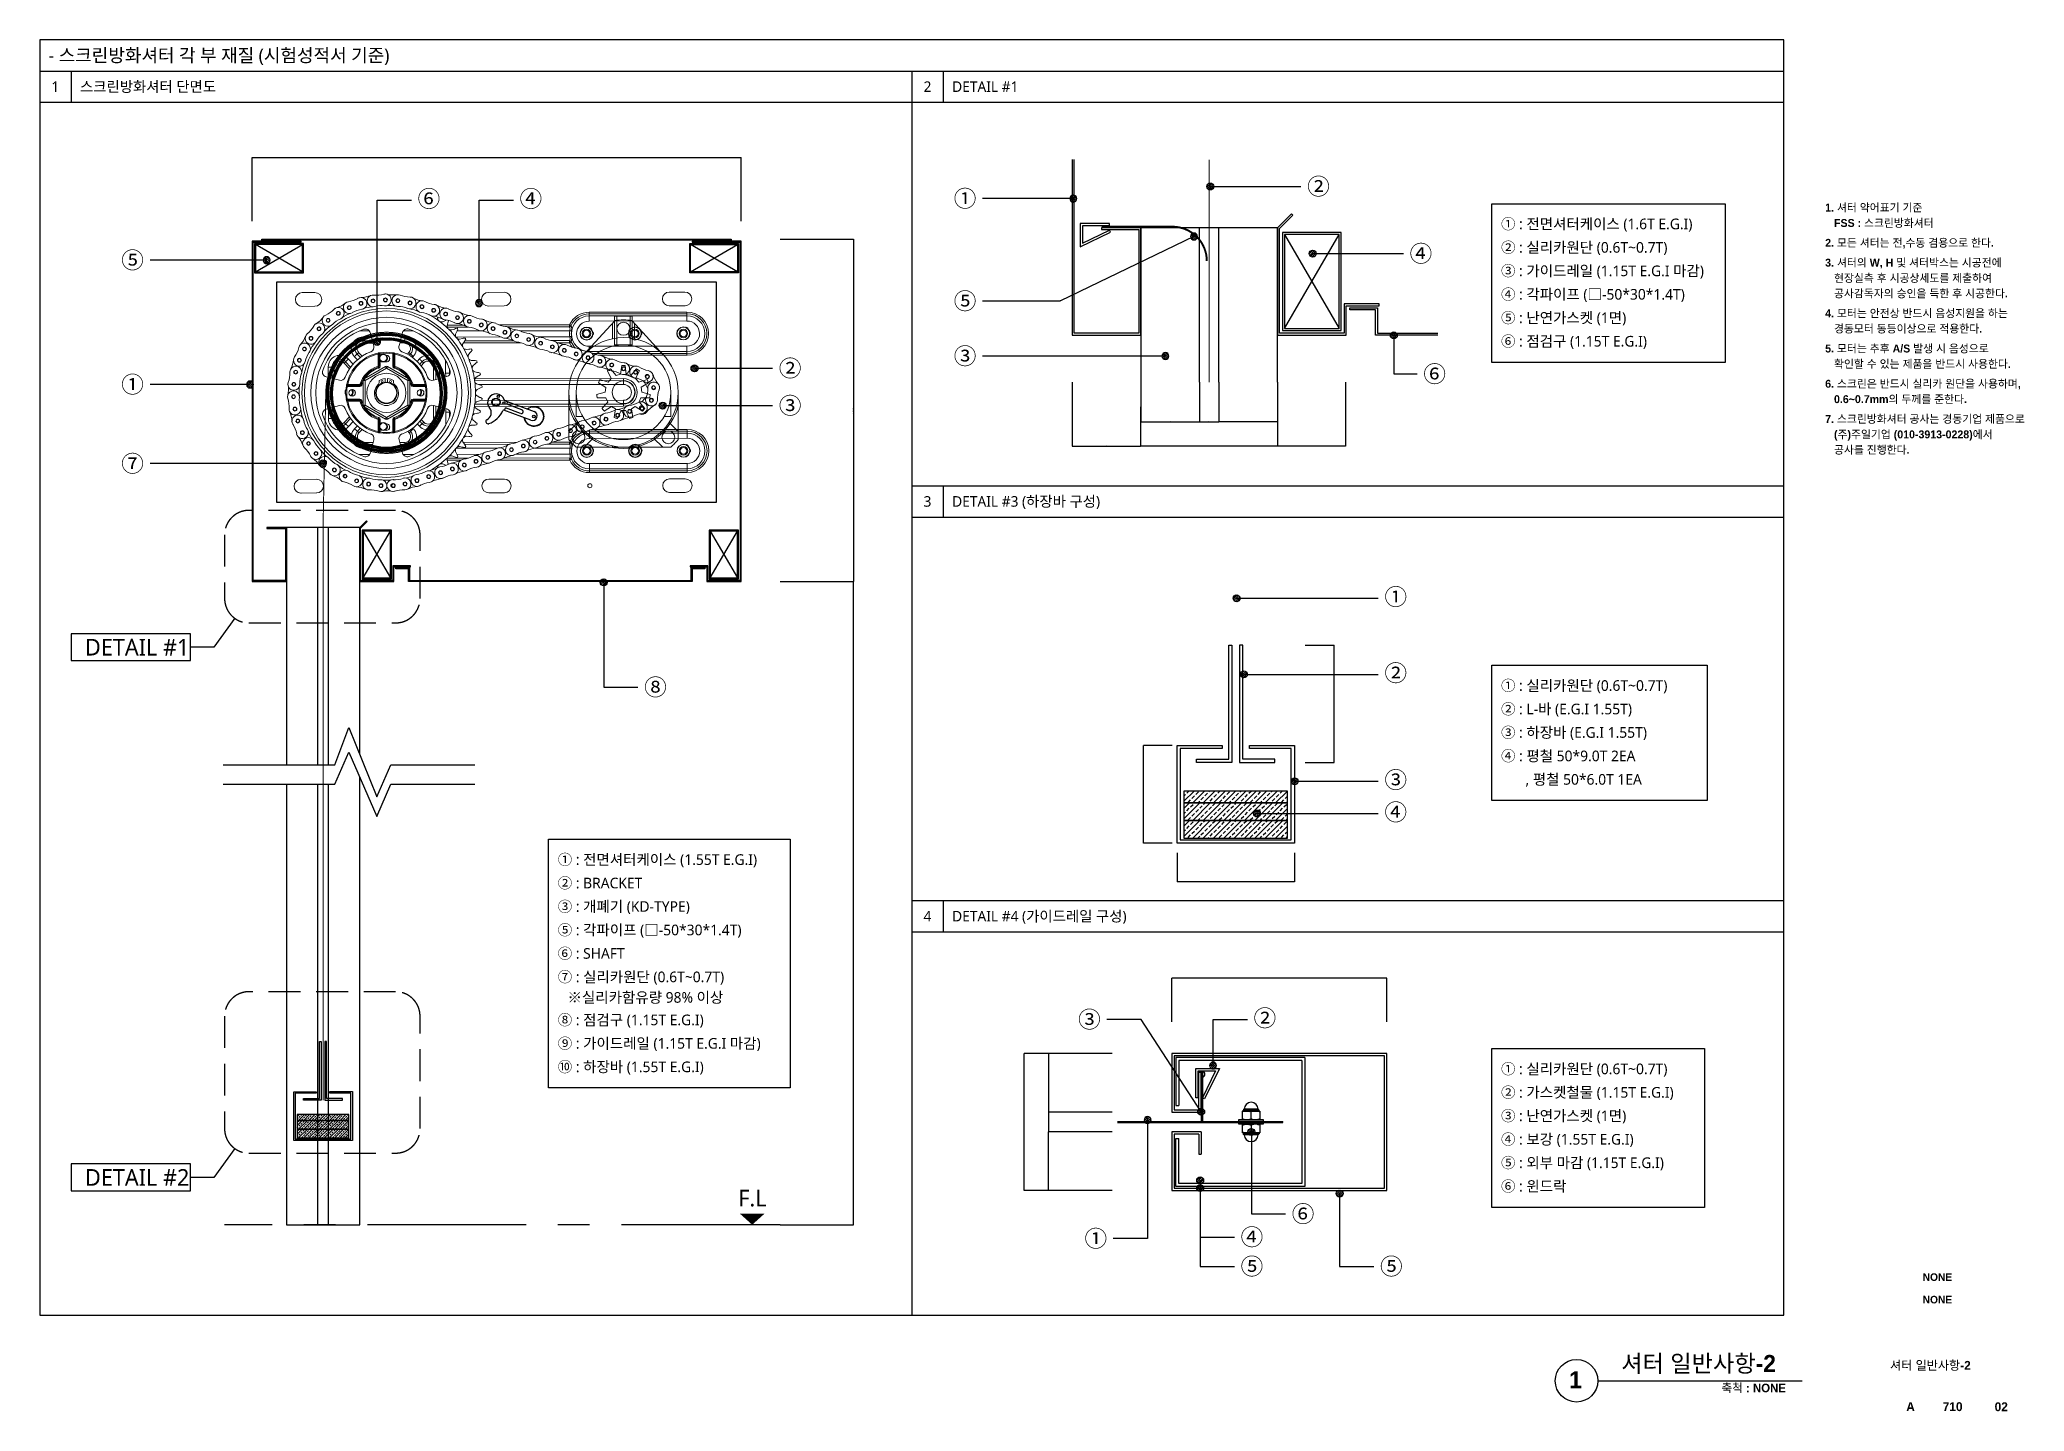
# Model space of a CAD drawing. Header units: millimetres. Extents: x 1817 to 149504, y 1575 to 34020.
# Drawn here: x 52217 to 99104, y 1575 to 33983 of the extents above; entities that cross this region are included whole.
import ezdxf
from ezdxf.enums import TextEntityAlignment as Align

# ---------------------------------------------------------------- set-up
doc = ezdxf.new("R2010")
doc.units = ezdxf.units.MM
doc.header["$LTSCALE"] = 60
doc.header["$MEASUREMENT"] = 0
doc.header["$PDSIZE"] = -15
for name, pattern in [('CENTERX2', [4, 2.5, -0.5, 0.5, -0.5]), ('DASHED', [0.75, 0.5, -0.25]), ('HIDDEN', [2, 1, -1]), ('HIDDEN2', [0.1875, 0.125, -0.0625])]:
    doc.linetypes.add(name, pattern=pattern)
doc.layers.get('Defpoints').update_dxf_attribs({"color": 173})
for name, color, linetype in [('A-ANNO-TEXT1', 7, 'Continuous'), ('A-ST-AXIS-BUB', 7, 'Continuous'), ('BL-L1', 6, 'Continuous'), ('DETL', 8, 'Continuous'), ('DS_DIM', 7, 'Continuous'), ('KD_DIM', 7, 'Continuous'), ('KDS_DIM', 7, 'Continuous'), ('KDS_TEXT', 7, 'Continuous'), ('셔터라인-주일', 7, 'Continuous')]:
    doc.layers.add(name, color=color, linetype=linetype)
doc.styles.add('2020음성 1차', font='나눔고딕Bold.ttf')
doc.styles.add('KDS_나눔고딕', font='NanumGothic.ttf')
doc.dimstyles.new('KDS-DIM', dxfattribs={"dimtxt": 25, "dimasz": 10, "dimexe": 0.5, "dimexo": 0, "dimgap": 2.5, "dimtad": 1, "dimdec": 0, "dimzin": 0, "dimdsep": 46, "dimlunit": 6, "dimtxsty": 'KDS_나눔고딕', "dimblk": 'ARCHTICK', "dimcen": 0, "dimdle": 0.5, "dimclrd": 10, "dimclre": 10, "dimclrt": 2, "dimadec": 0, "dimazin": 0, "dimtfac": 1, "dimtdec": 0, "dimtix": 1, "dimtmove": 0, "dimatfit": 3, "dimldrblk": 'DOTSMALL', "dimfxl": 2, "dimarcsym": 1})

msp = doc.modelspace()

# ---------------------------------------------------------------- texts
at = {"layer": 'A-ANNO-TEXT1', "style": '2020음성 1차'}
for p in [(96703.5, 4746), (96703.5, 4214.3)]:
    msp.add_text('NONE', height=180, dxfattribs=at).set_placement(p, align=Align.MIDDLE_LEFT)
msp.add_text('셔터 일반사항-2', height=402.09, dxfattribs=at).set_placement((89580.9, 2503.9))
msp.add_text('1', height=402.1, dxfattribs=at).set_placement((88500.5, 2319.9), align=Align.MIDDLE)
at = {"layer": 'A-ANNO-TEXT1', "linetype": 'ByBlock', "style": '2020음성 1차'}
msp.add_text('셔터 일반사항-2', height=210, dxfattribs=at).set_placement((96884.9, 2666.2), align=Align.MIDDLE)
at = {"layer": 'A-ANNO-TEXT1', "style": '2020음성 1차'}
msp.add_text('축척 : NONE', height=201.05, dxfattribs=at).set_placement((93471.3, 2026.1), align=Align.RIGHT)
at = {"layer": 'A-ANNO-TEXT1', "linetype": 'ByBlock', "style": '2020음성 1차'}
for s, p in [('A', (96314.4, 1684.8)), ('710', (97176.8, 1684.8)), ('02', (98403.4, 1683.1))]:
    msp.add_text(s, height=210, dxfattribs=at).set_placement(p, align=Align.MIDDLE_LEFT)
at = {"layer": 'KDS_TEXT', "color": 2, "style": 'KDS_나눔고딕'}
for s, height, p in [('- 스크린방화셔터 각 부 재질 (시험성적서 기준)', 311.778, (52428, 33613)), ('스크린방화셔터 단면도', 249.422, (53169.6, 32873.1)), ('DETAIL #1', 249.42, (73773.8, 32873.1)), ('⑥', 392.5, (61144.6, 30224.5)), ('④', 392.5, (63552.6, 30224.5)), ('②', 392.5, (82161.2, 30515.6)), ('① : 전면셔터케이스 (1.6T E.G.I)', 251.178, (86740.1, 29629.9)), ('④', 392.5, (84581.2, 28929)), ('② : 실리카원단 (0.6T~0.7T)', 251.178, (86740.1, 29075.5)), ('③ : 가이드레일 (1.15T E.G.I 마감)', 251.178, (86740.1, 28521.1)), ('④ : 각파이프 (□-50*30*1.4T)', 251.178, (86740.1, 27966.7)), ('⑤ : 난연가스켓 (1면)', 251.178, (86740.1, 27412.3)), ('⑥ : 점검구 (1.15T E.G.I)', 251.178, (86740.1, 26857.9)), ('②', 392.5, (69679.1, 26219.2)), ('⑥', 392.5, (84905.6, 26085.1)), ('③', 392.5, (69679.1, 25337.6)), ('DETAIL #3 (하장바 구성)', 249.422, (73773.8, 23073.2)), ('①', 392.5, (83986.3, 20818.8)), ('②', 392.5, (83986.3, 19019.7)), ('⑧', 392.5, (66497, 18684.5)), ('① : 실리카원단 (0.6T~0.7T)', 251.178, (86740.1, 18723.2)), ('② : L-바 (E.G.I 1.55T)', 251.178, (86740.1, 18168.8)), ('③ : 하장바 (E.G.I 1.55T)', 251.178, (86740.1, 17614.4)), ('④ : 평철 50*9.0T 2EA', 251.178, (86740.1, 17060)), ('③', 392.5, (83986.3, 16494.7)), (', 평철 50*6.0T 1EA', 251.178, (87319.4, 16505.6)), ('④', 392.5, (83986.3, 15732.2)), ('① : 전면셔터케이스 (1.55T E.G.I)', 251.178, (64455.3, 14611.3)), ('② : BRACKET', 251.178, (64455.3, 14056.9)), ('③ : 개폐기 (KD-TYPE)', 251.178, (64455.3, 13502.5)), ('DETAIL #4 (가이드레일 구성)', 249.422, (73773.8, 13273.4)), ('⑤ : 각파이프 (□-50*30*1.4T)', 251.178, (64455.3, 12948.1)), ('⑥ : SHAFT', 251.18, (64455.3, 12393.7)), ('⑦ : 실리카원단 (0.6T~0.7T)', 251.178, (64455.3, 11839.3)), ('※실리카함유량 98%%% 이상', 251.178, (64686.3, 11354.2)), ('⑧ : 점검구 (1.15T E.G.I)', 251.178, (64455.3, 10822.9)), ('②', 392.5, (80894.5, 10866.3)), ('⑨ : 가이드레일 (1.15T E.G.I 마감)', 251.178, (64455.3, 10268.5)), ('⑩ : 하장바 (1.55T E.G.I)', 251.178, (64455.3, 9714.1)), ('① : 실리카원단 (0.6T~0.7T)', 251.178, (86740.1, 9665.5)), ('② : 가스켓철물 (1.15T E.G.I)', 251.178, (86740.1, 9111.1)), ('③ : 난연가스켓 (1면)', 251.178, (86740.1, 8556.7)), ('④ : 보강 (1.55T E.G.I)', 251.178, (86740.1, 8002.3)), ('⑤ : 외부 마감 (1.15T E.G.I)', 251.178, (86740.1, 7447.9)), ('⑥ : 윈드락', 251.18, (86740.1, 6893.5)), ('F.L', 392.47, (68719, 6612.2)), ('⑥', 392.5, (81796.5, 6238.9)), ('④', 392.5, (80588.5, 5692.9)), ('⑤', 392.5, (80588.5, 4999.9)), ('⑤', 392.5, (83882.1, 4999.9))]:
    msp.add_text(s, height=height, dxfattribs=at).set_placement(p, align=Align.MIDDLE_LEFT)
for s, p in [('1', (52586.9, 32873.1)), ('2', (73191.1, 32873.1)), ('3', (73191.1, 23073.2)), ('4', (73191.1, 13273.4))]:
    msp.add_text(s, height=249.4, dxfattribs=at).set_placement(p, align=Align.MIDDLE_CENTER)
for s, height, p in [('①', 392.5, (74346.6, 30229.4)), ('⑤', 392.5, (54677.8, 28774.5)), ('⑤', 392.5, (74346.6, 27808.1)), ('③', 392.5, (74346.6, 26508.5)), ('①', 392.5, (54677.8, 25837.4)), ('⑦', 392.5, (54677.8, 23967.1)), ('DETAIL #1', 392.47, (55752.6, 19628.9)), ('③', 392.5, (77284.7, 10834.3)), ('DETAIL #2', 392.47, (55752.6, 7101)), ('①', 392.5, (77435.8, 5656.7))]:
    msp.add_text(s, height=height, dxfattribs=at).set_placement(p, align=Align.MIDDLE_RIGHT)

# ---------------------------------------------------------------- blocks, each defined once
blk = doc.blocks.new('A$C010E6461')
at = {"color": 2, "ltscale": 0.5, "style": '2020음성 1차'}
for s, p in [('1. 셔터 약어표기 기준', (101, 5345)), ('   FSS : 스크린방화셔터', (101, 4995)), ('2. 모든 셔터는 전,수동 겸용으로 한다.', (101, 4545)), ('3. 셔터의 W, H 및 셔터박스는 시공전에', (101, 4095)), ('   현장실측 후 시공상세도를 제출하여', (101, 3745)), ('   공사감독자의 승인을 득한 후 시공한다.', (101, 3395)), ('4. 모터는 안전상 반드시 음성지원을 하는', (101, 2945)), ('   경동모터 동등이상으로 적용한다.', (101, 2595)), ('5. 모터는 추후 A/S 발생 시 음성으로', (101, 2145)), ('   확인할 수 있는 제품을 반드시 사용한다.', (101, 1795)), ('6. 스크린은 반드시 실리카 원단을 사용하며,', (101, 1345)), ('   0.6~0.7mm의 두께를 준한다.', (101, 995)), ('7. 스크린방화셔터 공사는 경동기업 제품으로', (101, 545)), ('   (주)주일기업 (010-3913-0228)에서', (101, 195)), ('   공사를 진행한다.', (101, -155))]:
    blk.add_text(s, height=180, dxfattribs=at).set_placement(p, align=Align.MIDDLE_LEFT)
blk = doc.blocks.new('A$Ccfb2e1ea')
at = {"color": 8, "linetype": 'Continuous', "lineweight": 0}
for p, q in [((69.5, 258.1), (82.4, 258.2)), ((82.4, 244.2), (69.5, 244.1)), ((259.9, 258.4), (275.9, 258.5)), ((276, 244.5), (260, 244.4)), ((444.9, 258.7), (460.9, 258.7)), ((461, 244.7), (445, 244.7)), ((208, 232.2), (208.1, 232.9)), ((215.9, 229.6), (213.2, 228.3)), ((216.7, 230.2), (215.9, 229.6)), ((217.7, 224.5), (218.5, 227.4)), ((217.8, 225), (234.1, 225)), ((218.5, 227.4), (218.9, 228.3)), ((218.9, 228.3), (219.2, 229.4)), ((271.2, 225.1), (342.9, 225.2)), ((363, 238.2), (463, 238.3)), ((463, 236.5), (363, 236.4)), ((363, 236.4), (363, 234.3)), ((363, 234.3), (463, 234.5)), ((463, 229.2), (363, 229)), ((463, 236.5), (463, 234.5)), ((138.2, 218.9), (128, 218.9)), ((131.6, 212.6), (140.3, 212.6)), ((131.6, 208.7), (141.3, 208.7)), ((141.9, 206.6), (131.6, 206.6)), ((142.7, 203.7), (139, 217.3)), ((172, 217.3), (168.5, 203.7)), ((174.3, 206.7), (169.3, 206.7)), ((169.8, 208.8), (174.3, 208.8)), ((170.8, 212.7), (174.3, 212.7)), ((183, 218.9), (172.8, 218.9)), ((239.1, 222.9), (217.9, 222.9)), ((225.2, 220.9), (222.4, 220)), ((226.1, 221.4), (225.2, 220.9)), ((227.8, 221.9), (226.1, 221.4)), ((226.3, 215.6), (227.6, 218.4)), ((226.5, 212.7), (227.9, 212.7)), ((227.6, 218.4), (228.1, 219.2)), ((252.2, 219.1), (227.9, 219)), ((227.9, 212.7), (273, 212.8)), ((228.1, 219.2), (228.8, 220.8)), ((233.3, 211.1), (230.4, 210.5)), ((234.2, 211.4), (233.3, 211.1)), ((233.7, 205.7), (235.3, 208.2)), ((236, 211.7), (234.2, 211.4)), ((293.4, 206.8), (234.4, 206.8)), ((235.3, 208.2), (235.9, 209)), ((235.9, 209), (236.8, 210.5)), ((236, 208.9), (285.4, 208.9)), ((342.9, 223.1), (279.6, 223)), ((343.2, 219.2), (292, 219.1)), ((311.2, 212.9), (343.2, 212.9)), ((315, 212.2), (313.9, 212.4)), ((324.1, 209), (342.9, 209)), ((342.9, 206.9), (330.7, 206.9)), ((363.2, 222.5), (362.5, 222.5)), ((363, 203.2), (463, 203.3)), ((365.3, 220.7), (364.7, 221.7)), ((367.2, 217.3), (366.7, 218.2)), ((366.9, 215), (367.2, 215.6)), ((412.7, 222.6), (412, 222.6)), ((414.8, 220.8), (414.2, 221.8)), ((416.7, 217.4), (416.2, 218.3)), ((416.4, 215.1), (416.7, 215.7)), ((462.2, 222.7), (461.5, 222.7)), ((464.3, 220.9), (463.7, 221.8)), ((466.2, 217.5), (465.7, 218.4)), ((465.9, 215.2), (466.2, 215.7)), ((117.8, 180.1), (112.3, 186.1)), ((113.8, 187.5), (119, 181.9)), ((116.7, 190.2), (121.5, 185)), ((125.9, 189.4), (122.9, 192.6)), ((129, 191.9), (125.8, 195.3)), ((127.3, 196.7), (130.7, 193.1)), ((147.1, 182.8), (147.1, 195.2)), ((147.1, 182.8), (148.1, 182.8)), ((149.1, 195.6), (148.1, 195.6)), ((148.1, 182.8), (148.1, 195.6)), ((149.1, 182.8), (148.1, 182.8)), ((149.1, 195.6), (149.1, 193.6)), ((149.1, 188.9), (149.1, 182.8)), ((158.3, 188.6), (158.7, 189.3)), ((162.1, 195.6), (163.1, 195.6)), ((162.1, 182.8), (162.1, 195.6)), ((162.1, 182.8), (163.1, 182.8)), ((163.1, 195.6), (163.1, 182.8)), ((163.1, 182.8), (164.1, 182.8)), ((164.1, 195.2), (164.1, 182.8)), ((177.1, 195.2), (178.6, 196.8)), ((180.2, 195.4), (179, 194.1)), ((183, 192.7), (182.2, 191.9)), ((187, 187.8), (189.3, 190.3)), ((189.7, 185), (192.1, 187.6)), ((193.7, 186.2), (191.1, 183.3)), ((216.1, 175.9), (216.1, 188.8)), ((240, 200.2), (237, 200.1)), ((239.7, 194.8), (241.6, 197.2)), ((241, 200.4), (240, 200.2)), ((242.7, 200.5), (241, 200.4)), ((241.6, 197.2), (242.3, 197.8)), ((245.2, 188.6), (242.2, 188.8)), ((242.3, 197.8), (243.4, 199.2)), ((244.1, 183.3), (246.3, 185.3)), ((246.2, 188.6), (245.2, 188.6)), ((247.9, 188.4), (246.2, 188.6)), ((246.3, 185.3), (247.1, 185.9)), ((247.1, 185.9), (248.4, 187.1)), ((310.4, 201.1), (311.5, 200.7)), ((463, 198), (363, 197.9)), ((363, 197.4), (363, 197.9)), ((366.9, 195.8), (463, 195.9)), ((463, 194.2), (372.9, 194)), ((463, 195.9), (463, 198)), ((94, 172.1), (107.6, 168.5)), ((96.1, 171.5), (96.1, 182)), ((100, 170.5), (100, 182.1)), ((102.1, 182.1), (102.1, 169.9)), ((115.6, 162.1), (115.6, 163.1)), ((115.6, 163.1), (128.4, 163.1)), ((116, 164.1), (128.4, 164.1)), ((128.4, 163.1), (128.4, 164.1)), ((128.4, 162.1), (128.4, 163.1)), ((133.8, 168.2), (131.8, 168.2)), ((131.8, 143), (131.8, 168.2)), ((132.8, 170), (154.6, 182.6)), ((155.6, 180.8), (133.8, 168.2)), ((133.8, 168.2), (133.8, 143)), ((148.3, 166.9), (148.3, 168.4)), ((154.3, 170.3), (154.3, 166.6)), ((177.4, 168.2), (155.6, 180.8)), ((156.6, 182.6), (178.4, 170)), ((156.8, 166.6), (156.8, 170.3)), ((162.8, 168.4), (162.8, 166.9)), ((177.4, 143), (177.4, 168.2)), ((179.4, 168.2), (177.4, 168.2)), ((179.4, 168.2), (179.4, 143)), ((182.8, 164.1), (195.2, 164.1)), ((182.8, 164.1), (182.8, 163.1)), ((182.8, 162.1), (182.8, 163.1)), ((182.8, 163.1), (195.6, 163.1)), ((195.6, 162.1), (195.6, 163.1)), ((203.7, 168.5), (217.2, 172.2)), ((203.9, 168.6), (203.9, 182.2)), ((206, 182.2), (206, 169.1)), ((209.9, 182.2), (209.9, 170.2)), ((220, 175.9), (220, 180.3)), ((220.2, 174.4), (220, 175.9)), ((398, 168.2), (245.8, 167.9)), ((248.8, 176.3), (245.9, 177)), ((246.2, 170), (398, 170.3)), ((247, 171.2), (249.5, 173)), ((250.7, 163.7), (247.9, 164.8)), ((249.7, 176.3), (248.8, 176.3)), ((249.5, 173), (250.3, 173.4)), ((251.5, 175.8), (249.7, 176.3)), ((398, 164.3), (249.8, 164)), ((250.3, 173.4), (251.8, 174.5)), ((251.7, 163.5), (250.7, 163.7)), ((253.3, 162.9), (251.7, 163.5)), ((107.5, 142.8), (94, 139)), ((128.4, 162.1), (115.6, 162.1)), ((115.6, 148.1), (115.6, 149.1)), ((115.6, 149.1), (128.4, 149.1)), ((128.4, 148.1), (115.6, 148.1)), ((128.4, 147.1), (116, 147.1)), ((123.3, 153.6), (123.7, 154.3)), ((128.4, 148.1), (128.4, 149.1)), ((128.4, 147.1), (128.4, 148.1)), ((133.8, 143), (131.8, 143)), ((133.8, 143), (155.6, 130.4)), ((155.6, 130.4), (177.4, 143)), ((179.4, 143), (177.4, 143)), ((195.6, 162.1), (182.8, 162.1)), ((182.8, 149.1), (195.6, 149.1)), ((182.8, 148.1), (182.8, 149.1)), ((195.6, 148.1), (182.8, 148.1)), ((182.8, 148.1), (182.8, 147.1)), ((195.2, 147.1), (182.8, 147.1)), ((193.3, 153.6), (193.7, 154.3)), ((195.6, 149.1), (195.6, 148.1)), ((217.2, 139.2), (203.6, 142.8)), ((203.9, 129.5), (203.9, 142.7)), ((206, 142.1), (206, 129.5)), ((245.9, 143.9), (398, 144.1)), ((247.9, 146.5), (250.7, 147.5)), ((248.3, 158.9), (251, 160.3)), ((251, 151), (248.3, 152.4)), ((250.7, 147.5), (251.7, 147.7)), ((251, 160.3), (251.9, 160.6)), ((251.9, 150.7), (251, 151)), ((251.7, 147.7), (253.3, 148.4)), ((251.8, 147.8), (398, 148)), ((251.9, 160.6), (253.4, 161.5)), ((253.4, 149.8), (251.9, 150.7)), ((96.2, 129.3), (96.2, 139.6)), ((100.1, 129.3), (100.1, 140.7)), ((102.2, 141.3), (102.2, 129.3)), ((112.4, 125.3), (117.8, 131.2)), ((119, 129.4), (113.9, 123.9)), ((121.5, 126.3), (116.8, 121.3)), ((123, 118.8), (125.9, 121.9)), ((154.6, 128.7), (132.8, 141.3)), ((147.1, 116), (147.1, 128.4)), ((148.1, 128.4), (147.1, 128.4)), ((148.1, 128.4), (149.1, 128.4)), ((148.1, 115.7), (148.1, 128.4)), ((149.1, 128.4), (149.1, 123.6)), ((178.4, 141.3), (156.6, 128.7)), ((162.1, 115.7), (162.1, 128.4)), ((163.1, 128.4), (162.1, 128.4)), ((163.1, 128.4), (163.1, 115.7)), ((164.1, 128.4), (163.1, 128.4)), ((164.1, 128.4), (164.1, 116)), ((189.4, 121.4), (187.3, 123.7)), ((192.2, 124), (189.9, 126.5)), ((191.3, 128.2), (193.8, 125.5)), ((209.9, 141.1), (209.9, 129.5)), ((216.2, 122.7), (216.2, 135.9)), ((220.1, 135.9), (220.2, 137)), ((220.1, 131.1), (220.1, 135.9)), ((242.2, 122.4), (245.2, 122.7)), ((246.3, 125.9), (244.1, 128)), ((245.2, 122.7), (246.2, 122.6)), ((245.9, 134.3), (248.8, 134.9)), ((398, 142), (246, 141.8)), ((246.2, 122.6), (247.9, 122.8)), ((247.1, 125.4), (246.3, 125.9)), ((249.5, 138.3), (247, 140.1)), ((248.4, 124.2), (247.1, 125.4)), ((248.8, 134.9), (249.7, 135)), ((250.3, 137.9), (249.5, 138.3)), ((249.7, 135), (251.5, 135.4)), ((251.8, 136.8), (250.3, 137.9)), ((414.6, 139.6), (415, 139.1)), ((125.9, 116.1), (128.9, 119.4)), ((130.7, 118.2), (127.4, 114.7)), ((131.7, 104.9), (142, 104.9)), ((141.5, 102.8), (131.7, 102.8)), ((139.2, 94), (142.7, 107.6)), ((149.1, 115.7), (148.1, 115.7)), ((149.1, 118.9), (149.1, 115.7)), ((158.3, 118.6), (158.7, 119.3)), ((163.1, 115.7), (162.1, 115.7)), ((168.5, 107.6), (172.2, 94)), ((169.2, 104.9), (174.5, 104.9)), ((174.5, 102.8), (169.8, 102.8)), ((178.7, 114.8), (177.4, 116.3)), ((179.2, 117.3), (180.3, 116.2)), ((182.5, 119.6), (183.1, 118.9)), ((235.3, 103), (233.7, 105.6)), ((234, 105), (289.5, 105.1)), ((235.9, 102.3), (235.3, 103)), ((281.2, 103), (235.4, 102.9)), ((236.8, 100.8), (235.9, 102.3)), ((237, 111.2), (240, 111)), ((241.6, 114.1), (239.7, 116.5)), ((240, 111), (241, 110.9)), ((241, 110.9), (242.7, 110.8)), ((242.3, 113.5), (241.6, 114.1)), ((243.4, 112.1), (242.3, 113.5)), ((343, 103.1), (319.7, 103.1)), ((325.3, 105.2), (343.1, 105.2)), ((363.4, 102.5), (362.7, 102.5)), ((463.2, 116.5), (363.2, 116.4)), ((363.2, 116.4), (363.2, 114.3)), ((363.2, 114.3), (463.2, 114.5)), ((463.2, 109.2), (363.2, 109)), ((365.4, 100.7), (364.9, 101.7)), ((365.3, 118.2), (463.2, 118.3)), ((412.9, 102.6), (412.2, 102.6)), ((414.9, 100.8), (414.4, 101.8)), ((462.4, 102.7), (461.7, 102.7)), ((463.2, 116.5), (463.2, 114.5)), ((464.4, 100.9), (463.9, 101.8)), ((127.6, 92.6), (138.6, 92.6)), ((140.4, 98.9), (131.8, 98.9)), ((174.5, 98.9), (170.8, 98.9)), ((172.8, 92.7), (183.8, 92.7)), ((213.2, 82.9), (215.9, 81.6)), ((215.9, 81.6), (216.2, 81.4)), ((218.5, 83.8), (217.7, 86.8)), ((231.8, 86.8), (217.8, 86.7)), ((218, 88.8), (239.6, 88.9)), ((218.9, 83), (218.5, 83.8)), ((219, 82.6), (218.9, 83)), ((222.3, 83.8), (221.2, 83.5)), ((222.4, 91.3), (225.2, 90.3)), ((225.2, 90.3), (226.1, 89.9)), ((226.1, 89.9), (227.8, 89.4)), ((227.6, 92.9), (226.3, 95.6)), ((228.1, 99), (226.9, 99.1)), ((228.1, 92.1), (227.6, 92.9)), ((227.6, 92.7), (251.7, 92.8)), ((269.2, 99.1), (228.1, 99)), ((228.8, 90.4), (228.1, 92.1)), ((230.4, 100.7), (233.3, 100.2)), ((233.3, 100.2), (234.2, 99.9)), ((234.2, 99.9), (236, 99.6)), ((246.5, 91.6), (245.4, 91.4)), ((343.1, 86.9), (268.6, 86.8)), ((270.7, 99.5), (269.5, 99.2)), ((273.3, 87.7), (274.3, 88.2)), ((275.7, 88.9), (343.1, 89)), ((287.8, 92.8), (343.4, 92.9)), ((343.4, 99.2), (307.7, 99.1)), ((363.2, 83.2), (463.2, 83.3)), ((367.4, 97.3), (366.9, 98.2)), ((367.1, 95), (367.4, 95.6)), ((416.9, 97.4), (416.4, 98.3)), ((416.6, 95.1), (416.9, 95.7)), ((466.4, 97.5), (465.9, 98.4)), ((466.1, 95.2), (466.4, 95.7)), ((68.2, 67.1), (84.2, 67.2)), ((224.9, 72.1), (226, 72.5)), ((249.1, 79.9), (250.2, 80.4)), ((260.2, 67.4), (276.2, 67.5)), ((463.2, 78), (363.2, 77.9)), ((363.2, 75.8), (363.2, 77.9)), ((363.2, 75.8), (463.2, 75.9)), ((463.2, 74.2), (363.2, 74)), ((445.2, 67.7), (461.2, 67.7)), ((463.2, 75.9), (463.2, 78)), ((84.3, 53.2), (68.3, 53.1)), ((276.3, 53.5), (260.3, 53.4)), ((461.3, 53.7), (445.3, 53.7))]:
    blk.add_line(p, q, dxfattribs=at)
at = {"color": 6}
blk.add_lwpolyline([(43.3, 43.8), (493.3, 43.8), (493.3, 268.8), (43.3, 268.8)], close=True, dxfattribs=at)
at = {"color": 8, "linetype": 'Continuous', "lineweight": 0, "flags": 128}
for points in [[(127.9, 252.9), (126.5, 252.3), (126.3, 252.2)], [(153.8, 244.7), (153.9, 244.7), (155, 244.7)], [(205.8, 245.8), (205.4, 245.9), (204.5, 246)], [(81.5, 224.3), (81.4, 224), (81.2, 223.8)], [(103.2, 242.1), (102.1, 241.2), (101.9, 241)], [(108.7, 231.4), (108.8, 231.4), (109.5, 231.8)], [(130.3, 241.1), (130.5, 241.1), (131.2, 241.3)], [(176.5, 242.4), (177.6, 241.8), (179.1, 241.5)], [(201.1, 234.7), (201.9, 234.3), (202.2, 234.2)], [(225.3, 227.3), (226.2, 226.9), (227.6, 226.5)], [(231.1, 237.9), (229.7, 238.4), (228.8, 238.6)], [(255.4, 230.4), (254, 230.9), (253.1, 231.1)], [(279.7, 223), (278.3, 223.5), (277.4, 223.6)], [(342.9, 225.2), (343.1, 225.1), (343.3, 225), (343.6, 224.9), (343.8, 224.8), (344, 224.7), (344.2, 224.6), (344.3, 224.5), (344.5, 224.5)], [(363, 238.2), (363, 237.9), (363, 237.7), (363, 237.4), (363, 237.2), (363, 237), (363, 236.8), (363, 236.6), (363, 236.4)], [(363, 229), (363, 229.8), (363, 230.5), (363, 231.2), (363, 231.9), (363, 232.6), (363, 233.2), (363, 233.8), (363, 234.3)], [(463, 238.3), (463, 238.1), (463, 237.8), (463, 237.6), (463, 237.4), (463, 237.1), (463, 236.9), (463, 236.7), (463, 236.5)], [(463, 229.2), (463, 229.9), (463, 230.6), (463, 231.4), (463, 232), (463, 232.7), (463, 233.3), (463, 233.9), (463, 234.5)], [(90.3, 216.3), (90.4, 216.4), (90.8, 216.7)], [(131.6, 208.7), (131.6, 209.1), (131.6, 209.6), (131.6, 210.1), (131.6, 210.5), (131.6, 211), (131.6, 211.6), (131.6, 212.1), (131.6, 212.6)], [(131.6, 206.6), (131.6, 206.9), (131.6, 207.2), (131.6, 207.4), (131.6, 207.7), (131.6, 208), (131.6, 208.2), (131.6, 208.5), (131.6, 208.7)], [(174.3, 212.7), (174.3, 212.1), (174.3, 211.6), (174.3, 211.1), (174.3, 210.6), (174.3, 210.1), (174.3, 209.6), (174.3, 209.2), (174.3, 208.8)], [(174.3, 208.8), (174.3, 208.5), (174.3, 208.3), (174.3, 208), (174.3, 207.8), (174.3, 207.5), (174.3, 207.2), (174.3, 206.9), (174.3, 206.7)], [(227.9, 212.7), (227.9, 212.2), (227.9, 211.7), (227.9, 211.2)], [(249.6, 219.8), (250.4, 219.4), (251.9, 219.1)], [(273.9, 212.4), (274.7, 212), (276.2, 211.6)], [(298.2, 204.9), (299, 204.5), (300.5, 204.2)], [(304, 215.5), (302.5, 216), (301.7, 216.2)], [(328.2, 208), (326.8, 208.6), (325.9, 208.7)], [(344.5, 207.7), (344.4, 207.6), (344.2, 207.5), (344, 207.4), (343.8, 207.3), (343.6, 207.2), (343.4, 207.1), (343.2, 207), (342.9, 206.9)], [(343.2, 219.2), (343.4, 219.2), (343.7, 219.1), (343.9, 219.1), (344.1, 219), (344.3, 219), (344.5, 219), (344.7, 218.9), (344.9, 218.9)], [(344.9, 213.2), (344.8, 213.2), (344.6, 213.1), (344.3, 213.1), (344.1, 213.1), (343.9, 213), (343.7, 213), (343.4, 213), (343.2, 212.9)], [(363, 197.9), (363, 198.4), (363, 199), (363, 199.6), (363, 200.3), (363, 201), (363, 201.7), (363, 202.4), (363, 203.2)], [(463, 198), (463, 198.6), (463, 199.1), (463, 199.8), (463, 200.4), (463, 201.1), (463, 201.9), (463, 202.6), (463, 203.3)], [(66, 202.3), (65.9, 202), (65.9, 201.7)], [(76.6, 196.9), (76.7, 197), (77, 197.4)], [(113.8, 187.5), (113.6, 187.3), (113.5, 187.2), (113.3, 187), (113.1, 186.8), (112.9, 186.6), (112.7, 186.4), (112.5, 186.3), (112.3, 186.1)], [(116.7, 190.2), (116.3, 189.8), (115.9, 189.4), (115.5, 189.1), (115.2, 188.8), (114.8, 188.4), (114.5, 188.1), (114.1, 187.8), (113.8, 187.5)], [(125.8, 195.3), (125.5, 195), (125.1, 194.7), (124.8, 194.4), (124.4, 194), (124.1, 193.7), (123.7, 193.3), (123.3, 193), (122.9, 192.6)], [(127.3, 196.7), (127.1, 196.5), (126.9, 196.3), (126.7, 196.2), (126.5, 196), (126.3, 195.8), (126.1, 195.6), (125.9, 195.5), (125.8, 195.3)], [(147.1, 195.2), (147.1, 195.4), (147, 195.6), (147, 195.8), (147, 195.9), (146.9, 196), (146.9, 196.1), (146.9, 196.2), (146.9, 196.2)], [(147.4, 181.9), (147.4, 181.9), (147.4, 182), (147.3, 182), (147.3, 182.2), (147.3, 182.3), (147.2, 182.5), (147.2, 182.7), (147.1, 182.8)], [(149.1, 195.6), (149.1, 195.8), (149, 196), (149, 196.2), (149, 196.3), (149, 196.4), (149, 196.5), (148.9, 196.6), (148.9, 196.6)], [(154, 187.6), (154.5, 187.4), (155.6, 187.2)], [(162.1, 195.6), (162.1, 195.8), (162.2, 196), (162.2, 196.2), (162.2, 196.3), (162.2, 196.4), (162.2, 196.5), (162.3, 196.6), (162.3, 196.6)], [(163.8, 181.9), (163.8, 181.9), (163.8, 182), (163.9, 182), (163.9, 182.2), (163.9, 182.3), (164, 182.5), (164, 182.7), (164.1, 182.8)], [(164.1, 195.2), (164.1, 195.4), (164.2, 195.6), (164.2, 195.8), (164.2, 195.9), (164.3, 196), (164.3, 196.1), (164.3, 196.2), (164.3, 196.2)], [(180.2, 195.4), (180, 195.5), (179.8, 195.7), (179.6, 195.9), (179.4, 196.1), (179.2, 196.2), (179, 196.4), (178.8, 196.6), (178.6, 196.8)], [(183, 192.7), (182.6, 193.1), (182.3, 193.4), (181.9, 193.8), (181.5, 194.1), (181.2, 194.5), (180.8, 194.8), (180.5, 195.1), (180.2, 195.4)], [(192.1, 187.6), (191.8, 187.9), (191.5, 188.2), (191.2, 188.5), (190.8, 188.9), (190.4, 189.2), (190, 189.6), (189.7, 189.9), (189.3, 190.3)], [(193.7, 186.2), (193.5, 186.4), (193.3, 186.6), (193.1, 186.8), (192.9, 186.9), (192.7, 187.1), (192.5, 187.3), (192.3, 187.5), (192.1, 187.6)], [(322.5, 197.4), (323.3, 197.1), (324.8, 196.7)], [(346.7, 190), (347.6, 189.6), (347.9, 189.5)], [(351.5, 201), (351.1, 201.1), (350.2, 201.3)], [(375.7, 193.6), (375.4, 193.7), (374.5, 193.8)], [(401.1, 185.7), (399.7, 186.2), (398.8, 186.3)], [(463, 195.9), (463, 195.8), (463, 195.6), (463, 195.4), (463, 195.1), (463, 194.9), (463, 194.7), (463, 194.4), (463, 194.2)], [(57, 178.2), (56.9, 176.7), (56.9, 176.4)], [(68.5, 174.6), (68.6, 174.7), (68.8, 175.5)], [(96.1, 182), (96.6, 182), (97.2, 182), (97.7, 182), (98.2, 182), (98.7, 182), (99.1, 182), (99.6, 182.1), (100, 182.1)], [(100, 182.1), (100.3, 182.1), (100.5, 182.1), (100.8, 182.1), (101, 182.1), (101.3, 182.1), (101.6, 182.1), (101.8, 182.1), (102.1, 182.1)], [(116, 164.1), (115.8, 164.2), (115.6, 164.2), (115.5, 164.3), (115.3, 164.3), (115.2, 164.3), (115.1, 164.3), (115, 164.3), (115, 164.3)], [(129.4, 163.8), (129.3, 163.8), (129.3, 163.9), (129.2, 163.9), (129.1, 163.9), (128.9, 164), (128.8, 164), (128.6, 164.1), (128.4, 164.1)], [(130.3, 163.5), (130.1, 163.6), (129.9, 163.7), (129.8, 163.7), (129.6, 163.7), (129.5, 163.8), (129.4, 163.8), (129.4, 163.8), (129.4, 163.8)], [(133.8, 168.2), (133.6, 168.6), (133.4, 168.9), (133.2, 169.2), (133.1, 169.5), (133, 169.7), (132.9, 169.8), (132.8, 169.9), (132.8, 170)], [(147.7, 180.9), (147.6, 181.1), (147.6, 181.3), (147.5, 181.5), (147.5, 181.6), (147.4, 181.7), (147.4, 181.8), (147.4, 181.9), (147.4, 181.9)], [(155.6, 180.8), (155.4, 181.2), (155.2, 181.5), (155, 181.8), (154.9, 182), (154.8, 182.3), (154.7, 182.4), (154.6, 182.5), (154.6, 182.6)], [(155.6, 180.8), (155.8, 181.2), (156, 181.5), (156.2, 181.8), (156.3, 182), (156.4, 182.3), (156.5, 182.4), (156.6, 182.5), (156.6, 182.6)], [(163.5, 180.9), (163.6, 181.1), (163.6, 181.3), (163.7, 181.5), (163.7, 181.6), (163.8, 181.7), (163.8, 181.8), (163.8, 181.9), (163.8, 181.9)], [(178.4, 170), (178.4, 169.9), (178.3, 169.8), (178.2, 169.7), (178.1, 169.5), (178, 169.2), (177.8, 168.9), (177.6, 168.6), (177.4, 168.2)], [(180.9, 163.5), (181.1, 163.6), (181.3, 163.7), (181.4, 163.7), (181.6, 163.7), (181.7, 163.8), (181.8, 163.8), (181.8, 163.8), (181.8, 163.8)], [(181.8, 163.8), (181.9, 163.8), (181.9, 163.9), (182, 163.9), (182.1, 163.9), (182.3, 164), (182.4, 164), (182.6, 164.1), (182.8, 164.1)], [(195.2, 164.1), (195.4, 164.2), (195.6, 164.2), (195.7, 164.3), (195.9, 164.3), (196, 164.3), (196.1, 164.3), (196.2, 164.3), (196.2, 164.3)], [(206, 182.2), (205.7, 182.2), (205.5, 182.2), (205.2, 182.2), (205, 182.2), (204.7, 182.2), (204.4, 182.2), (204.1, 182.2), (203.9, 182.2)], [(209.9, 182.2), (209.3, 182.2), (208.8, 182.2), (208.3, 182.2), (207.8, 182.2), (207.3, 182.2), (206.8, 182.2), (206.4, 182.2), (206, 182.2)], [(216.1, 175.9), (216.7, 175.9), (217.2, 175.9), (217.7, 175.9), (218.2, 175.9), (218.7, 175.9), (219.1, 175.9), (219.6, 175.9), (220, 175.9)], [(216.8, 172.1), (216.3, 173.8), (216.1, 175.9)], [(220, 175.9), (220.3, 175.9), (220.5, 175.9), (220.8, 175.9), (220.8, 175.9)], [(371, 182.5), (371.8, 182.1), (372.2, 182)], [(395.3, 175.1), (396.1, 174.7), (397.6, 174.3)], [(398, 168.2), (398, 168.4), (398, 168.7), (398, 168.9), (398, 169.2), (398, 169.4), (398, 169.7), (398, 170), (398, 170.3)], [(398, 164.3), (398, 164.8), (398, 165.3), (398, 165.8), (398, 166.3), (398, 166.8), (398, 167.3), (398, 167.7), (398, 168.2)], [(54.7, 150.2), (54.8, 149.9), (54.9, 149.6)], [(66.6, 151), (66.6, 151.1), (66.6, 151.6)], [(115.6, 162.1), (115.4, 162.2), (115.2, 162.2), (115.1, 162.2), (114.9, 162.2), (114.8, 162.3), (114.7, 162.3), (114.7, 162.3), (114.6, 162.3)], [(114.6, 149), (114.7, 149), (114.7, 149), (114.8, 149), (114.9, 149), (115.1, 149), (115.2, 149.1), (115.4, 149.1), (115.6, 149.1)], [(115, 146.9), (115, 146.9), (115.1, 146.9), (115.2, 147), (115.3, 147), (115.5, 147), (115.6, 147.1), (115.8, 147.1), (116, 147.1)], [(128.4, 147.1), (128.6, 147.2), (128.8, 147.2), (128.9, 147.3), (129.1, 147.3), (129.2, 147.4), (129.3, 147.4), (129.3, 147.4), (129.4, 147.4)], [(129.4, 147.4), (129.4, 147.4), (129.4, 147.5), (129.5, 147.5), (129.6, 147.5), (129.8, 147.6), (129.9, 147.6), (130.1, 147.7), (130.3, 147.7)], [(133.8, 143), (133.6, 142.7), (133.4, 142.4), (133.2, 142.1), (133.1, 141.8), (133, 141.6), (132.9, 141.4), (132.8, 141.3), (132.8, 141.3)], [(178.4, 141.3), (178.4, 141.3), (178.3, 141.4), (178.2, 141.6), (178.1, 141.8), (178, 142.1), (177.8, 142.4), (177.6, 142.7), (177.4, 143)], [(181.8, 147.4), (181.8, 147.4), (181.8, 147.5), (181.7, 147.5), (181.6, 147.5), (181.4, 147.6), (181.3, 147.6), (181.1, 147.7), (180.9, 147.7)], [(182.8, 147.1), (182.6, 147.2), (182.4, 147.2), (182.3, 147.3), (182.1, 147.3), (182, 147.4), (181.9, 147.4), (181.9, 147.4), (181.8, 147.4)], [(196.2, 146.9), (196.2, 146.9), (196.1, 146.9), (196, 147), (195.9, 147), (195.7, 147), (195.6, 147.1), (195.4, 147.1), (195.2, 147.1)], [(195.6, 162.1), (195.8, 162.2), (196, 162.2), (196.1, 162.2), (196.3, 162.2), (196.4, 162.3), (196.5, 162.3), (196.5, 162.3), (196.6, 162.3)], [(196.6, 149), (196.5, 149), (196.5, 149), (196.4, 149), (196.3, 149), (196.1, 149), (196, 149.1), (195.8, 149.1), (195.6, 149.1)], [(398, 148), (398, 147.5), (398, 147), (398, 146.5), (398, 146), (398, 145.5), (398, 145), (398, 144.5), (398, 144.1)], [(398, 144.1), (398, 143.9), (398, 143.6), (398, 143.4), (398, 143.1), (398, 142.8), (398, 142.6), (398, 142.3), (398, 142)], [(403.7, 142.6), (402.8, 142.4), (401.4, 141.9)], [(59.3, 124.8), (59.9, 123.5), (60.1, 123.3)], [(71, 127.6), (71, 127.8), (70.8, 128.5)], [(96.2, 129.3), (96.7, 129.3), (97.2, 129.3), (97.8, 129.3), (98.3, 129.3), (98.7, 129.3), (99.2, 129.3), (99.7, 129.3), (100.1, 129.3)], [(102.2, 129.3), (101.9, 129.3), (101.6, 129.3), (101.4, 129.3), (101.1, 129.3), (100.8, 129.3), (100.6, 129.3), (100.3, 129.3), (100.1, 129.3)], [(112.4, 125.3), (112.6, 125.1), (112.8, 125), (113, 124.8), (113.2, 124.6), (113.4, 124.4), (113.6, 124.2), (113.7, 124.1), (113.9, 123.9)], [(113.9, 123.9), (114.2, 123.6), (114.6, 123.3), (114.9, 123), (115.3, 122.7), (115.6, 122.3), (116, 122), (116.4, 121.6), (116.8, 121.3)], [(147.1, 128.4), (147.2, 128.6), (147.2, 128.8), (147.3, 129), (147.3, 129.1), (147.3, 129.2), (147.4, 129.3), (147.4, 129.4), (147.4, 129.4)], [(147.4, 129.4), (147.4, 129.4), (147.4, 129.5), (147.4, 129.5), (147.5, 129.7), (147.5, 129.8), (147.6, 130), (147.6, 130.2), (147.7, 130.3)], [(154.6, 128.7), (154.6, 128.7), (154.7, 128.8), (154.8, 129), (154.9, 129.2), (155, 129.5), (155.2, 129.8), (155.4, 130.1), (155.6, 130.4)], [(156.6, 128.7), (156.6, 128.7), (156.5, 128.8), (156.4, 129), (156.3, 129.2), (156.2, 129.5), (156, 129.8), (155.8, 130.1), (155.6, 130.4)], [(163.8, 129.4), (163.8, 129.4), (163.8, 129.5), (163.8, 129.5), (163.7, 129.7), (163.7, 129.8), (163.6, 130), (163.6, 130.2), (163.5, 130.3)], [(164.1, 128.4), (164, 128.6), (164, 128.8), (163.9, 129), (163.9, 129.1), (163.9, 129.2), (163.8, 129.3), (163.8, 129.4), (163.8, 129.4)], [(189.4, 121.4), (189.8, 121.7), (190.2, 122.1), (190.5, 122.4), (190.9, 122.8), (191.3, 123.1), (191.6, 123.4), (191.9, 123.7), (192.2, 124)], [(192.2, 124), (192.4, 124.2), (192.6, 124.4), (192.8, 124.5), (193, 124.7), (193.2, 124.9), (193.4, 125.1), (193.6, 125.3), (193.8, 125.5)], [(206, 129.5), (205.8, 129.5), (205.6, 129.5), (205.3, 129.5), (205, 129.5), (204.8, 129.5), (204.5, 129.5), (204.2, 129.5), (203.9, 129.5)], [(209.9, 129.5), (209.4, 129.5), (208.9, 129.5), (208.4, 129.5), (207.9, 129.5), (207.4, 129.5), (206.9, 129.5), (206.5, 129.5), (206, 129.5)], [(216.2, 135.9), (216.4, 137.9), (216.7, 139.3)], [(216.2, 135.9), (216.7, 135.9), (217.2, 135.9), (217.7, 135.9), (218.2, 135.9), (218.7, 135.9), (219.2, 135.9), (219.7, 135.9), (220.1, 135.9)], [(220.1, 135.9), (220.3, 135.9), (220.6, 135.9), (220.7, 135.9)], [(355.4, 126.9), (354.5, 126.7), (353.1, 126.2)], [(379.5, 134.7), (378.6, 134.6), (377.2, 134)], [(380.9, 122.8), (382.3, 123.1), (383.2, 123.5)], [(405, 130.6), (406.5, 131), (407.3, 131.4)], [(81.4, 106.3), (81.3, 106.4), (81.1, 106.8)], [(123, 118.8), (123.4, 118.4), (123.8, 118.1), (124.2, 117.7), (124.5, 117.4), (124.9, 117.1), (125.3, 116.7), (125.6, 116.4), (125.9, 116.1)], [(127.4, 114.7), (127.2, 114.9), (127, 115.1), (126.8, 115.3), (126.6, 115.5), (126.4, 115.6), (126.2, 115.8), (126.1, 116), (125.9, 116.1)], [(131.7, 102.8), (131.7, 103), (131.7, 103.2), (131.7, 103.5), (131.7, 103.8), (131.7, 104), (131.7, 104.3), (131.7, 104.6), (131.7, 104.9)], [(131.8, 98.9), (131.8, 99.4), (131.8, 99.9), (131.8, 100.4), (131.8, 100.9), (131.8, 101.4), (131.7, 101.9), (131.7, 102.3), (131.7, 102.8)], [(146.9, 115.1), (146.9, 115.1), (146.9, 115.1), (146.9, 115.2), (147, 115.3), (147, 115.5), (147, 115.7), (147.1, 115.8), (147.1, 116)], [(148.9, 114.7), (148.9, 114.7), (149, 114.7), (149, 114.8), (149, 115), (149, 115.1), (149, 115.3), (149.1, 115.5), (149.1, 115.7)], [(154, 117.6), (154.5, 117.4), (155.6, 117.2)], [(162.3, 114.7), (162.3, 114.7), (162.2, 114.7), (162.2, 114.8), (162.2, 115), (162.2, 115.1), (162.2, 115.3), (162.1, 115.5), (162.1, 115.7)], [(164.3, 115.1), (164.3, 115.1), (164.3, 115.1), (164.3, 115.2), (164.2, 115.3), (164.2, 115.5), (164.2, 115.7), (164.1, 115.8), (164.1, 116)], [(174.5, 102.8), (174.5, 103.1), (174.5, 103.3), (174.5, 103.6), (174.5, 103.8), (174.5, 104.1), (174.5, 104.4), (174.5, 104.7), (174.5, 104.9)], [(174.5, 98.9), (174.5, 99.5), (174.5, 100), (174.5, 100.5), (174.5, 101), (174.5, 101.5), (174.5, 101.9), (174.5, 102.4), (174.5, 102.8)], [(180.3, 116.2), (180.1, 116.1), (179.9, 115.9), (179.7, 115.7), (179.6, 115.6), (179.4, 115.4), (179.2, 115.2), (179, 115), (178.7, 114.8)], [(180.3, 116.2), (180.6, 116.5), (180.9, 116.8), (181.3, 117.2), (181.6, 117.5), (182, 117.8), (182.4, 118.2), (182.8, 118.5), (183.1, 118.9)], [(282.9, 103.4), (282, 103.2), (281.6, 103.1)], [(307, 111.2), (306.1, 111.1), (304.7, 110.5)], [(331.2, 119.1), (330.3, 118.9), (328.9, 118.4)], [(332.6, 107.1), (334, 107.5), (334.8, 107.8)], [(343.1, 105.2), (343.3, 105.1), (343.5, 105), (343.7, 104.9), (344, 104.8), (344.2, 104.7), (344.4, 104.6), (344.5, 104.5), (344.7, 104.5)], [(356.7, 114.9), (358.2, 115.3), (359, 115.7)], [(363.2, 116.4), (360.3, 116.2), (359.8, 116.1)], [(363.2, 117.5), (363.2, 117.4), (363.2, 117.2), (363.2, 117), (363.2, 116.8), (363.2, 116.6), (363.2, 116.4)], [(363.2, 109), (363.2, 109.8), (363.2, 110.5), (363.2, 111.2), (363.2, 111.9), (363.2, 112.6), (363.2, 113.2), (363.2, 113.8), (363.2, 114.3)], [(463.2, 118.3), (463.2, 118.1), (463.2, 117.8), (463.2, 117.6), (463.2, 117.4), (463.2, 117.1), (463.2, 116.9), (463.2, 116.7), (463.2, 116.5)], [(463.2, 109.2), (463.2, 109.9), (463.2, 110.6), (463.2, 111.4), (463.2, 112), (463.2, 112.7), (463.2, 113.3), (463.2, 113.9), (463.2, 114.5)], [(71.6, 99.6), (71.8, 99.4), (72, 99.2)], [(97.1, 88.5), (97, 88.5), (95.9, 89.6)], [(228.1, 100.1), (228.1, 100.1), (228.1, 99.5), (228.1, 99)], [(234.6, 87.7), (233.7, 87.6), (233.3, 87.5)], [(258.7, 95.6), (257.8, 95.4), (256.4, 94.8)], [(260.1, 83.6), (261.5, 83.9), (262.4, 84.3)], [(285.3, 91.7), (285.7, 91.8), (286.5, 92.2)], [(308.4, 99.2), (309.9, 99.6), (310.7, 100)], [(344.7, 87.7), (344.6, 87.6), (344.4, 87.5), (344.2, 87.4), (344, 87.3), (343.8, 87.2), (343.6, 87.1), (343.3, 87), (343.1, 86.9)], [(343.4, 99.2), (343.6, 99.2), (343.8, 99.1), (344.1, 99.1), (344.3, 99), (344.5, 99), (344.7, 99), (344.9, 98.9), (345.1, 98.9)], [(345.1, 93.2), (344.9, 93.2), (344.7, 93.1), (344.5, 93.1), (344.3, 93.1), (344.1, 93), (343.9, 93), (343.6, 93), (343.4, 92.9)], [(363.2, 77.9), (363.2, 78.4), (363.2, 79), (363.2, 79.6), (363.2, 80.3), (363.2, 81), (363.2, 81.7), (363.2, 82.4), (363.2, 83.2)], [(463.2, 78), (463.2, 78.6), (463.2, 79.1), (463.2, 79.8), (463.2, 80.4), (463.2, 81.1), (463.2, 81.9), (463.2, 82.6), (463.2, 83.3)], [(110.7, 65), (112.1, 64.5), (112.4, 64.5)], [(111.5, 71), (111.4, 70.2), (111.6, 69.7)], [(116.9, 75.4), (116.8, 75.5), (116.1, 75.8)], [(139.4, 68), (139.3, 68), (138.6, 68.2)], [(163.7, 66.8), (163, 66.9), (162, 66.8)], [(210.4, 79.9), (209.5, 79.7), (209.1, 79.6)], [(212.9, 68.1), (213.2, 68.3), (214, 68.7)], [(237, 76), (237.4, 76.1), (238.2, 76.5)], [(363.2, 75.8), (363.2, 75.6), (363.2, 75.4), (363.2, 75.2), (363.2, 75), (363.2, 74.7), (363.2, 74.5), (363.2, 74.3), (363.2, 74)], [(463.2, 75.9), (463.2, 75.8), (463.2, 75.6), (463.2, 75.4), (463.2, 75.1), (463.2, 74.9), (463.2, 74.7), (463.2, 74.4), (463.2, 74.2)], [(136.2, 56.4), (137.7, 56.3), (138, 56.3)]]:
    blk.add_lwpolyline(points, dxfattribs=at)
at = {"color": 8, "linetype": 'Continuous', "lineweight": 0}
for centre, radius in [((117.6, 242.8), 1.99), ((117.6, 242.8), 1.66), ((129.6, 247.1), 1.99), ((129.6, 247.1), 1.66), ((142, 249.7), 1.99), ((142, 249.7), 1.66), ((154.6, 250.7), 1.99), ((154.6, 250.7), 1.66), ((167.3, 250), 1.99), ((167.3, 250), 1.66), ((179.7, 247.5), 1.99), ((179.7, 247.5), 1.66), ((191.9, 243.7), 1.99), ((191.9, 243.7), 1.66), ((155.6, 155.6), 86.4), ((155.6, 155.6), 83.8), ((155.6, 155.6), 77.3), ((155.6, 155.6), 72.2), ((96, 229.7), 1.99), ((96, 229.7), 1.66), ((106.3, 237), 1.99), ((106.3, 237), 1.66), ((204, 240), 1.99), ((204, 240), 1.66), ((216.1, 236.3), 1.99), ((216.1, 236.3), 1.66), ((228.3, 232.5), 1.99), ((228.3, 232.5), 1.66), ((240.4, 228.8), 1.99), ((240.4, 228.8), 1.66), ((252.6, 225.1), 1.99), ((252.6, 225.1), 1.66), ((264.7, 221.4), 1.99), ((78.5, 211.3), 1.99), ((78.5, 211.3), 1.66), ((86.6, 221.1), 1.99), ((86.6, 221.1), 1.66), ((264.7, 221.4), 1.66), ((276.8, 217.6), 1.99), ((276.8, 217.6), 1.66), ((289, 213.9), 1.99), ((289, 213.9), 1.66), ((301.1, 210.2), 1.99), ((301.1, 210.2), 1.66), ((313.3, 206.4), 1.99), ((313.3, 206.4), 1.66), ((325.4, 202.7), 1.99), ((325.4, 202.7), 1.66), ((360.3, 216.2), 6.7), ((360.3, 216.2), 6.4), ((360.3, 216.2), 4.4), ((360.3, 216.2), 3.4), ((409.8, 216.3), 6.7), ((409.8, 216.3), 6.4), ((409.8, 216.3), 4.4), ((409.8, 216.3), 3.4), ((459.3, 216.4), 6.7), ((459.3, 216.4), 6.4), ((459.3, 216.4), 4.4), ((459.3, 216.4), 3.4), ((66.6, 189), 1.99), ((66.6, 189), 1.66), ((71.8, 200.5), 1.99), ((71.8, 200.5), 1.66), ((152.3, 191.2), 4), ((152.3, 191.2), 3.6), ((337.5, 199), 1.99), ((337.5, 199), 1.66), ((349.7, 195.3), 1.99), ((349.7, 195.3), 1.66), ((361.8, 191.5), 1.99), ((361.8, 191.5), 1.66), ((374, 187.8), 1.99), ((374, 187.8), 1.66), ((386.1, 184.1), 1.99), ((386.1, 184.1), 1.66), ((60.9, 164.3), 1.99), ((60.9, 164.3), 1.66), ((62.9, 176.8), 1.99), ((62.9, 176.8), 1.66), ((155.6, 155.6), 20), ((155.6, 155.6), 11), ((155.6, 155.6), 10.5), ((151.3, 167.3), 1), ((159.8, 167.3), 1), ((398.3, 180.3), 1.99), ((398.3, 180.3), 1.66), ((410.4, 176.6), 1.99), ((410.4, 176.6), 1.66), ((422.6, 172.1), 1.99), ((422.6, 172.1), 1.66), ((428.8, 161.1), 1.99), ((428.8, 161.1), 1.66), ((60.6, 151.6), 1.99), ((60.6, 151.6), 1.66), ((120.6, 155.6), 3.4), ((190.6, 155.6), 3.4), ((426.5, 147.9), 1.99), ((426.5, 147.9), 1.66), ((62, 139), 1.99), ((62, 139), 1.66), ((65, 126.7), 1.99), ((65, 126.7), 1.66), ((152.3, 121.2), 4), ((152.3, 121.2), 3.6), ((356, 120.9), 1.99), ((356, 120.9), 1.66), ((368.1, 124.8), 1.99), ((368.1, 124.8), 1.66), ((380.1, 128.7), 1.99), ((380.1, 128.7), 1.66), ((392.2, 132.7), 1.99), ((392.2, 132.7), 1.66), ((404.3, 136.6), 1.99), ((404.3, 136.6), 1.66), ((416.9, 139.6), 1.99), ((416.9, 139.6), 1.66), ((69.7, 114.9), 1.99), ((69.7, 114.9), 1.66), ((75.9, 103.8), 1.99), ((75.9, 103.8), 1.66), ((295.6, 101.3), 1.99), ((295.6, 101.3), 1.66), ((307.7, 105.2), 1.99), ((307.7, 105.2), 1.66), ((319.7, 109.1), 1.99), ((319.7, 109.1), 1.66), ((331.8, 113.1), 1.99), ((331.8, 113.1), 1.66), ((343.9, 117), 1.99), ((343.9, 117), 1.66), ((360.5, 96.2), 6.7), ((360.5, 96.2), 6.4), ((410, 96.3), 6.7), ((410, 96.3), 6.4), ((459.5, 96.4), 6.7), ((459.5, 96.4), 6.4), ((83.5, 93.6), 1.99), ((83.5, 93.6), 1.66), ((92.4, 84.6), 1.99), ((92.4, 84.6), 1.66), ((235.2, 81.7), 1.99), ((235.2, 81.7), 1.66), ((247.3, 85.6), 1.99), ((247.3, 85.6), 1.66), ((259.3, 89.6), 1.99), ((259.3, 89.6), 1.66), ((271.4, 93.5), 1.99), ((271.4, 93.5), 1.66), ((283.5, 97.4), 1.99), ((283.5, 97.4), 1.66), ((360.5, 96.2), 4.4), ((360.5, 96.2), 3.4), ((410, 96.3), 4.4), ((410, 96.3), 3.4), ((459.5, 96.4), 4.4), ((459.5, 96.4), 3.4), ((102.4, 76.8), 1.99), ((102.4, 76.8), 1.66), ((113.4, 70.4), 1.99), ((113.4, 70.4), 1.66), ((125.1, 65.6), 1.99), ((125.1, 65.6), 1.66), ((137.4, 62.3), 1.99), ((137.4, 62.3), 1.66), ((150, 60.7), 1.99), ((150, 60.7), 1.66), ((162.7, 60.8), 1.99), ((162.7, 60.8), 1.66), ((174.7, 62.5), 1.99), ((174.7, 62.5), 1.66), ((186.9, 65.9), 1.99), ((186.9, 65.9), 1.66), ((198.9, 70), 1.99), ((198.9, 70), 1.66), ((211, 73.9), 1.99), ((211, 73.9), 1.66), ((223.1, 77.8), 1.99), ((223.1, 77.8), 1.66), ((363.7, 60.6), 2.1)]:
    blk.add_circle(centre, radius, dxfattribs=at)
for centre, radius, start, end in [((69.5, 251.1), 7, 90.0888, 270.0888), ((82.4, 251.2), 7, 270.0888, 90.0888), ((96.8, 269.3), 27.7, 286.9934, 308.2287), ((117.6, 242.8), 6.04, 98.853, 300.5692), ((112.4, 276.1), 27.7, 278.853, 300.5692), ((129.6, 247.1), 6.04, 278.853, 120.5692), ((129.6, 247.1), 1.99, 27.3706, 106.158), ((128.9, 280.8), 27.7, 271.6856, 292.9209), ((129.6, 247.1), 1.99, 285.6159, 27.3706), ((142.7, 216), 27.7, 91.2047, 112.9209), ((142, 249.7), 6.04, 83.5452, 285.2614), ((145.8, 283.2), 27.7, 263.5452, 285.2614), ((150.9, 217.2), 27.7, 83.5452, 105.2614), ((154.6, 250.7), 6.04, 87.6488, 107.294), ((154.6, 250.7), 6.04, 263.5452, 105.2614), ((154.6, 250.7), 1.99, 12.0628, 90.8501), ((154.6, 250.7), 1.99, 270.3082, 12.0628), ((159.1, 217.3), 27.7, 75.8969, 97.6131), ((162.8, 283.4), 27.7, 256.3778, 277.6131), ((167.3, 250), 6.04, 68.2374, 269.9536), ((167.3, 216.3), 27.7, 68.2374, 89.9536), ((179.8, 281.3), 27.7, 248.2374, 269.9536), ((179.8, 247.6), 6.04, 248.2374, 89.9536), ((179.8, 247.6), 1.99, 334.4875, 158.3439), ((195.5, 277.2), 27.7, 244.4238, 263.7842), ((191.9, 243.7), 6.04, 62.068, 263.7842), ((191.9, 243.7), 1.99, 350.5856, 73.0567), ((207.7, 273.5), 27.7, 242.068, 263.7842), ((204, 240), 6.04, 242.068, 83.7842), ((219.8, 269.8), 27.7, 242.068, 263.7842), ((259.9, 251.4), 7, 90.0888, 270.0888), ((275.9, 251.5), 7, 270.0888, 90.0888), ((444.9, 251.7), 7, 90.0888, 270.0888), ((460.9, 251.7), 7, 270.0888, 90.0888), ((57.1, 237.3), 27.7, 309.4686, 331.1848), ((86.6, 221.1), 6.04, 309.4686, 151.1848), ((68.9, 249.7), 27.7, 302.3012, 323.5365), ((96, 229.7), 6.04, 114.1608, 315.877), ((113.7, 201), 27.7, 121.8204, 143.5365), ((82.2, 260.4), 27.7, 294.1608, 315.877), ((120.2, 206.2), 27.7, 114.1608, 135.877), ((106.4, 237), 6.04, 294.1608, 135.877), ((106.4, 237), 1.99, 42.6784, 111.5197), ((106.4, 237), 1.99, 311.0539, 42.6784), ((127.2, 210.5), 27.7, 106.5125, 128.2287), ((134.8, 213.8), 27.7, 98.853, 120.5692), ((176.1, 213.9), 27.7, 62.068, 83.7842), ((188.2, 210.2), 27.7, 62.068, 83.7842), ((191.9, 243.7), 1.99, 252.7955, 350.5856), ((201.3, 239), 4.03, 234.5162, 251.7287), ((155.6, 155.6), 91.1, 54.0768, 60.8169), ((200.4, 206.5), 27.7, 62.068, 83.7842), ((212, 232.2), 4.03, 223.1649, 244.0691), ((216.2, 236.3), 6.04, 62.068, 263.7842), ((155.6, 155.6), 91.1, 46.4172, 53.1573), ((212.5, 202.8), 27.7, 62.068, 83.7842), ((231.9, 266), 27.7, 242.068, 263.7842), ((228.3, 232.5), 6.04, 242.068, 83.7842), ((224.6, 199), 27.7, 62.068, 83.7842), ((244.1, 262.3), 27.7, 242.068, 263.7842), ((240.4, 228.8), 6.04, 62.068, 263.7842), ((256.2, 258.6), 27.7, 242.068, 263.7842), ((252.6, 225.1), 6.04, 242.068, 83.7842), ((268.4, 254.9), 27.7, 242.068, 263.7842), ((264.7, 221.4), 6.04, 62.068, 263.7842), ((280.5, 251.1), 27.7, 242.068, 263.7842), ((276.9, 217.6), 6.04, 242.068, 83.7842), ((363, 216.1), 22.1, 90.0888, 155.64), ((341.9, 227.1), 4.14, 283.8815, 309.2205), ((363, 216.1), 20.3, 90.0888, 155.64), ((363, 216.1), 18.2, 90.0888, 270.0888), ((363, 216.1), 12.9, 90.0888, 270.0888), ((463, 216.2), 22.1, 270.0888, 90.0888), ((463, 216.2), 20.3, 270.0888, 90.0888), ((463, 216.2), 18.2, 270.0888, 90.0888), ((463, 216.2), 12.9, 270.0888, 90.0888), ((71.8, 200.6), 6.04, 324.7764, 166.4926), ((47.1, 223.5), 27.7, 317.609, 338.8443), ((78.5, 211.3), 6.04, 129.4686, 331.1848), ((103.2, 188.4), 27.7, 137.1282, 158.8443), ((108.1, 195.1), 27.7, 129.4686, 151.1848), ((86.6, 221.1), 1.99, 57.9863, 136.7736), ((86.6, 221.1), 1.99, 316.2315, 57.9863), ((155.6, 155.6), 69, 109.5498, 160.5883), ((131.6, 200.7), 11.9, 90.0888, 223.0045), ((131.6, 200.7), 7.97, 90.0888, 223.0045), ((131.6, 200.7), 5.87, 90.0888, 223.0045), ((134.2, 215.9), 5, 15.3134, 109.5498), ((137.9, 202.4), 5, 290.7392, 15.3134), ((173.3, 202.4), 5, 165.3134, 249.2608), ((176.9, 216), 5, 70.5883, 165.3134), ((174.3, 200.8), 11.9, 317.1731, 90.0888), ((174.3, 200.8), 7.97, 317.1731, 90.0888), ((174.3, 200.8), 5.87, 317.1731, 90.0888), ((155.6, 155.6), 69, 19.5498, 70.5883), ((221.7, 224), 4.03, 215.5053, 236.4096), ((155.6, 155.6), 91.1, 38.7576, 45.4977), ((230.2, 214.6), 4.03, 207.8458, 228.75), ((155.6, 155.6), 91.1, 31.098, 37.8381), ((155.6, 155.6), 98, 41.7134, 42.542), ((155.6, 155.6), 98, 34.0538, 34.8824), ((236.8, 195.3), 27.7, 62.068, 83.7842), ((248.9, 191.6), 27.7, 62.068, 83.7842), ((264.7, 221.4), 1.99, 252.7904, 350.5856), ((261.1, 187.8), 27.7, 62.068, 83.7842), ((264.7, 221.4), 1.99, 350.5856, 73.0617), ((273.2, 184.1), 27.7, 62.068, 83.7842), ((276.9, 217.6), 1.99, 252.7896, 350.5856), ((276.9, 217.6), 1.99, 350.5856, 73.0625), ((292.6, 247.4), 27.7, 242.068, 263.7842), ((289, 213.9), 6.04, 62.068, 263.7842), ((285.3, 180.4), 27.7, 62.068, 83.7842), ((304.8, 243.7), 27.7, 242.068, 263.7842), ((301.1, 210.2), 6.04, 242.068, 83.7842), ((297.5, 176.7), 27.7, 62.068, 83.7842), ((316.9, 239.9), 27.7, 242.068, 263.7842), ((313.3, 206.4), 6.04, 62.068, 263.7842), ((329.1, 236.2), 27.7, 242.068, 263.7842), ((325.4, 202.7), 6.04, 242.068, 83.7842), ((341.2, 232.5), 27.7, 242.068, 263.7842), ((337.6, 199), 6.04, 62.068, 263.7842), ((353.3, 228.8), 27.7, 242.068, 263.7842), ((363, 216.1), 20.1, 171.1034, 189.0743), ((341.9, 205), 4.15, 50.9585, 76.2943), ((363, 216.1), 22.1, 204.5376, 219.3473), ((363, 216.1), 20.3, 204.5376, 226.1937), ((363, 216.1), 18.3, 171.1034, 189.0743), ((360.7, 216.4), 6.6, 52.5344, 67.6432), ((360.7, 216.4), 6.6, 352.5344, 7.6432), ((410.2, 216.5), 6.6, 52.5344, 67.6432), ((410.2, 216.5), 6.6, 352.5344, 7.6432), ((459.7, 216.6), 6.6, 52.5344, 67.6432), ((459.7, 216.6), 6.6, 352.5344, 7.6432), ((62.9, 176.8), 6.04, 340.0842, 181.8004), ((33, 192.4), 27.7, 332.9168, 354.1522), ((66.6, 189), 6.04, 144.7764, 346.4926), ((39, 208.4), 27.7, 324.7764, 346.4926), ((96.5, 173.4), 27.7, 152.436, 174.1522), ((99.3, 181.1), 27.7, 144.7764, 166.4926), ((108, 182.1), 11.9, 43.0045, 180.0888), ((108, 182.1), 7.97, 43.0045, 180.0888), ((108, 182.1), 5.87, 43.0045, 180.0888), ((155.6, 155.6), 45, 110.7392, 159.2608), ((155.6, 155.6), 41.5, 102.1151, 167.8849), ((155.6, 155.6), 40.5, 102.1151, 167.8849), ((155.6, 155.6), 28.5, 107.3523, 162.6477), ((147.1, 182.8), 1, 287.3523, 0), ((147.1, 182.8), 2, 287.3523, 0), ((149.1, 195.6), 1, 99.2356, 180), ((155.6, 155.6), 41.5, 80.7644, 99.2356), ((155.6, 155.6), 40.5, 80.7644, 99.2356), ((152.3, 191.2), 4.34, 299.165, 40.3622), ((155.6, 180.8), 2, 60, 120), ((155.6, 190.6), 3.4, 270, 96.649), ((152.3, 191.2), 6.44, 333.1039, 6.4233), ((164.1, 182.8), 2, 180, 252.6477), ((162.1, 195.6), 1, 0, 80.7644), ((164.1, 182.8), 1, 180, 252.6477), ((155.6, 155.6), 40.5, 12.1151, 77.8849), ((155.6, 155.6), 28.5, 17.3523, 72.6477), ((155.6, 155.6), 41.5, 12.1151, 77.8849), ((155.6, 155.6), 45, 20.7392, 69.2608), ((198, 182.2), 11.9, 0.0888, 137.1731), ((198, 182.2), 7.97, 0.0888, 137.1731), ((198, 182.2), 5.87, 0.0888, 137.1731), ((237.4, 204.1), 4.03, 200.1862, 221.0904), ((155.6, 155.6), 91.1, 23.4385, 30.1786), ((243.1, 192.7), 4.03, 192.5266, 213.4308), ((155.6, 155.6), 91.1, 15.7789, 22.519), ((155.6, 155.6), 98, 26.3942, 27.2228), ((155.6, 155.6), 98, 18.7346, 19.5632), ((309.6, 172.9), 27.7, 62.068, 83.7842), ((321.8, 169.2), 27.7, 62.068, 83.7842), ((333.9, 165.5), 27.7, 62.068, 83.7842), ((349.7, 195.2), 6.04, 242.068, 83.7842), ((346, 161.7), 27.7, 62.068, 83.7842), ((365.5, 225), 27.7, 242.068, 263.7842), ((361.8, 191.5), 6.04, 62.068, 263.7842), ((361.8, 191.5), 6.04, 242.068, 83.7842), ((358.2, 158), 27.7, 62.068, 83.7842), ((377.6, 221.3), 27.7, 242.068, 263.7842), ((374, 187.8), 6.04, 242.068, 83.7842), ((389.8, 217.6), 27.7, 242.068, 263.7842), ((386.1, 184.1), 6.04, 62.068, 263.7842), ((401.9, 213.8), 27.7, 242.068, 263.7842), ((398.3, 180.3), 6.04, 242.068, 83.7842), ((414, 210.1), 27.7, 242.068, 259.7182), ((410.5, 177), 6.04, 57.5809, 259.2971), ((27.7, 158.8), 27.7, 348.2246, 9.46), ((60.9, 164.3), 6.04, 160.0842, 1.8004), ((29.2, 175.8), 27.7, 340.0842, 1.8004), ((93.9, 157.1), 27.7, 167.7438, 189.46), ((94.6, 165.4), 27.7, 160.0842, 181.8004), ((95.2, 176.9), 5, 160.5883, 255.3134), ((108.8, 173.3), 5, 255.3134, 339.2608), ((115.6, 162.1), 1, 90, 170.7644), ((128.4, 164.1), 1, 270, 342.6477), ((128.4, 164.1), 2, 270, 342.6477), ((155.6, 155.6), 27.5, 150, 162.6477), ((155.6, 155.6), 26.5, 153.9884, 162.6477), ((155.6, 155.6), 27.5, 107.3523, 150), ((133.8, 168.2), 2, 120, 180), ((155.6, 155.6), 26.5, 107.3523, 146.0116), ((155.6, 155), 12.3, 134.5469, 45.4531), ((143.8, 166.9), 4.5, 314.5469, 0), ((155.6, 155.6), 14.7, 94.878, 119.5509), ((155.6, 155.6), 14.7, 60.4491, 85.122), ((167.3, 166.9), 4.5, 180, 225.4531), ((155.6, 155.6), 26.5, 33.9884, 72.6477), ((155.6, 155.6), 27.5, 30, 72.6477), ((177.4, 168.2), 2, 0, 60), ((155.6, 155.6), 27.5, 17.3523, 30), ((155.6, 155.6), 26.5, 17.3523, 26.0116), ((182.8, 164.1), 2, 197.3523, 270), ((182.8, 164.1), 1, 197.3523, 270), ((195.6, 162.1), 1, 9.2356, 90), ((202.4, 173.3), 5, 200.7392, 285.3134), ((215.9, 177), 5, 285.3134, 19.5498), ((247.3, 180.8), 4.03, 184.867, 205.7713), ((155.6, 155.6), 91.1, 8.1193, 14.8594), ((249.8, 168.3), 4.03, 177.2075, 198.1117), ((155.6, 155.6), 91.1, 0.4597, 7.1998), ((155.6, 155.6), 98, 11.0751, 11.9037), ((155.6, 155.6), 98, 3.4155, 4.2441), ((370.3, 154.3), 27.7, 62.068, 83.7842), ((382.5, 150.6), 27.7, 62.068, 83.7842), ((394.6, 146.8), 27.7, 62.068, 83.7842), ((398, 156.1), 14.1, 270.0888, 90.0888), ((398, 156.1), 12, 270.0888, 90.0888), ((398, 156.1), 8.13, 270.0888, 90.0888), ((410.4, 176.6), 6.04, 242.068, 279.2964), ((410.5, 177), 1.99, 335.1637, 167.8772), ((404.3, 143.9), 27.7, 57.5809, 79.2971), ((428.6, 205.5), 27.7, 237.5809, 259.2971), ((396.8, 150.4), 27.7, 19.9682, 38.5635), ((422.3, 172.4), 6.04, 237.5809, 79.2971), ((422.3, 172.4), 1.99, 43.9888, 233.7233), ((428.9, 160.7), 6.04, 339.1908, 180.907), ((422.6, 172.1), 6.04, 18.4149, 50.4582), ((454.6, 182.8), 27.7, 198.4149, 220.1311), ((428.8, 161.1), 6.04, 7.9651, 40.1311), ((60.6, 151.6), 6.04, 355.392, 197.1082), ((28.4, 141.7), 27.7, 355.392, 17.1082), ((94.2, 148.9), 27.7, 175.392, 197.1082), ((108.8, 137.9), 5, 20.7392, 105.3134), ((117.3, 156.2), 4, 141.3306, 216.9054), ((117.3, 156.2), 3.6, 148.8878, 209.3482), ((155.6, 155.6), 41.5, 182.5038, 189.2356), ((155.6, 155.6), 41.5, 170.7644, 175.7322), ((115.6, 149.1), 1, 189.2356, 270), ((155.6, 155.6), 41.5, 192.1151, 257.8849), ((155.6, 155.6), 40.5, 170.7644, 189.2356), ((155.6, 155.6), 40.5, 192.1151, 257.8849), ((117.3, 156.2), 3.6, 291.0307, 48.4966), ((117.3, 156.2), 4, 295.3386, 44.1886), ((117.3, 156.2), 4.34, 299.165, 40.3622), ((117.3, 156.2), 6.44, 333.1039, 6.4233), ((128.4, 147.1), 2, 17.3523, 90), ((128.4, 147.1), 1, 17.3523, 90), ((155.6, 155.6), 28.5, 197.3523, 252.6477), ((155.6, 155.6), 27.5, 197.3523, 210), ((155.6, 155.6), 26.5, 197.3523, 206.0116), ((133.8, 143), 2, 180, 240), ((155.6, 155.6), 28.5, 287.3523, 342.6477), ((155.6, 155.6), 40.5, 282.1151, 347.8849), ((155.6, 155.6), 41.5, 282.1151, 347.8849), ((177.4, 143), 2, 300, 0), ((155.6, 155.6), 26.5, 333.9884, 342.6477), ((155.6, 155.6), 27.5, 330, 342.6477), ((182.8, 147.1), 2, 90, 162.6477), ((182.8, 147.1), 1, 90, 162.6477), ((187.3, 156.2), 3.6, 291.0307, 48.4966), ((187.3, 156.2), 4, 295.3386, 44.1886), ((187.3, 156.2), 4.34, 299.165, 40.3622), ((187.3, 156.2), 6.44, 333.1039, 6.4233), ((155.6, 155.6), 40.5, 350.7644, 9.2356), ((195.6, 149.1), 1, 270, 350.7644), ((155.6, 155.6), 41.5, 350.7644, 9.2356), ((202.4, 137.9), 5, 75.3134, 159.2608), ((155.6, 155.6), 91.1, 345.1406, 351.8807), ((249.8, 143), 4.03, 161.8883, 182.7925), ((155.6, 155.6), 91.1, 352.8002, 359.5403), ((250.7, 155.6), 4.03, 169.5479, 190.4521), ((155.6, 155.6), 98, 355.7559, 356.5845), ((404.3, 136.6), 6.04, 97.1132, 298.8294), ((400.1, 170), 27.7, 277.1132, 298.8294), ((416.4, 140.5), 6.04, 277.1132, 118.8294), ((416.4, 140.5), 1.99, 15.4158, 205.6309), ((400, 168.8), 27.7, 306.4889, 320.1734), ((426.7, 148.2), 6.04, 159.1908, 0.907), ((395.2, 160.2), 27.7, 339.1908, 0.907), ((443.4, 118.7), 27.7, 120.0248, 141.741), ((426.7, 148.2), 1.99, 325.6017, 155.33), ((428.9, 160.7), 1.99, 184.5122, 267.7084), ((428.9, 160.7), 1.99, 267.7084, 14.8097), ((426.5, 147.9), 6.04, 300.0248, 332.0681), ((460.4, 148.7), 27.7, 159.1908, 180.907), ((62, 139), 6.04, 175.392, 17.1082), ((31.4, 124.9), 27.7, 3.5324, 24.7678), ((65, 126.7), 6.04, 10.6998, 212.416), ((36.6, 108.6), 27.7, 10.6998, 32.416), ((65, 126.7), 1.99, 119.2175, 198.0048), ((65, 126.7), 1.99, 17.4628, 119.2175), ((95.7, 140.8), 27.7, 183.0516, 204.7678), ((98.2, 132.9), 27.7, 190.6998, 212.416), ((95.3, 134.2), 5, 105.3134, 199.5498), ((155.6, 155.6), 69, 199.5498, 250.5883), ((108.1, 129.3), 11.9, 180.0888, 317.1731), ((108.1, 129.3), 7.97, 180.0888, 317.1731), ((108.1, 129.3), 5.87, 180.0888, 317.1731), ((155.6, 155.6), 45, 200.7392, 249.2608), ((155.6, 155.6), 27.5, 210, 252.6477), ((155.6, 155.6), 26.5, 213.9884, 252.6477), ((147.1, 128.4), 1, 0, 72.6477), ((147.1, 128.4), 2, 0, 72.6477), ((152.3, 121.2), 4.34, 299.165, 40.3622), ((155.6, 130.4), 2, 240, 300), ((155.6, 120.6), 3.4, 270, 96.649), ((152.3, 121.2), 6.44, 333.1039, 6.4233), ((164.1, 128.4), 2, 107.3523, 180), ((164.1, 128.4), 1, 107.3523, 180), ((155.6, 155.6), 26.5, 287.3523, 326.0116), ((155.6, 155.6), 27.5, 287.3523, 330), ((155.6, 155.6), 45, 290.7392, 339.2608), ((155.6, 155.6), 69, 289.5498, 340.5883), ((198.1, 129.5), 11.9, 223.0045, 0.0888), ((198.1, 129.5), 7.97, 223.0045, 0.0888), ((198.1, 129.5), 5.87, 223.0045, 0.0888), ((216, 134.4), 5, 340.5883, 75.3134), ((155.6, 155.6), 91.1, 337.481, 344.2211), ((247.3, 130.5), 4.03, 154.2287, 175.133), ((155.6, 155.6), 98, 340.4368, 341.2654), ((155.6, 155.6), 98, 348.0963, 348.9249), ((327.6, 146.5), 27.7, 277.1132, 298.8294), ((343.9, 117), 6.04, 277.1132, 118.8294), ((339.7, 150.4), 27.7, 277.1132, 298.8294), ((356, 120.9), 6.04, 97.1132, 298.8294), ((356, 120.9), 1.99, 107.836, 205.6309), ((351.8, 154.4), 27.7, 277.1132, 298.8294), ((368, 124.8), 6.04, 277.1132, 118.8294), ((368, 124.8), 1.99, 107.8352, 205.6309), ((368, 124.8), 1.99, 205.6309, 288.1074), ((363.9, 158.3), 27.7, 277.1132, 298.8294), ((384.3, 95.3), 27.7, 97.1132, 118.8294), ((380.1, 128.7), 6.04, 97.1132, 298.8294), ((380.1, 128.7), 1.99, 107.8356, 205.6309), ((380.1, 128.7), 1.99, 205.6309, 288.107), ((376, 162.2), 27.7, 277.1132, 298.8294), ((396.4, 99.2), 27.7, 97.1132, 118.8294), ((392.2, 132.7), 6.04, 277.1132, 118.8294), ((392.2, 132.7), 1.99, 107.8336, 205.6309), ((392.2, 132.7), 1.99, 205.6309, 288.109), ((388, 166.1), 27.7, 277.1132, 298.8294), ((408.5, 103.1), 27.7, 97.1132, 118.8294), ((404.3, 136.6), 1.99, 107.8357, 205.6309), ((404.3, 136.6), 1.99, 205.6309, 288.1069), ((420.5, 107), 27.7, 97.1132, 118.8294), ((416.9, 139.6), 6.04, 246.602, 321.741), ((69.7, 114.9), 6.04, 190.6998, 32.416), ((43.9, 93.2), 27.7, 18.8402, 40.0756), ((75.9, 103.8), 6.04, 26.0076, 227.7238), ((101.7, 125.5), 27.7, 198.3594, 220.0756), ((106.2, 118.6), 27.7, 206.0076, 227.7238), ((131.7, 110.7), 11.9, 137.1731, 270.0888), ((131.7, 110.7), 7.97, 137.1731, 270.0888), ((131.7, 110.7), 5.87, 137.1731, 270.0888), ((137.9, 108.9), 5, 345.3134, 69.2608), ((149.1, 115.7), 1, 180, 260.7644), ((155.6, 155.6), 41.5, 260.7644, 279.2356), ((155.6, 155.6), 40.5, 260.7644, 279.2356), ((162.1, 115.7), 1, 279.2356, 0), ((173.3, 108.9), 5, 110.7392, 195.3134), ((174.5, 110.8), 11.9, 270.0888, 43.0045), ((174.5, 110.8), 7.97, 270.0888, 43.0045), ((174.5, 110.8), 5.87, 270.0888, 43.0045), ((155.6, 155.6), 91.1, 322.1619, 328.902), ((237.4, 107.2), 4.03, 138.9096, 159.8138), ((155.6, 155.6), 91.1, 329.8214, 336.5615), ((243.1, 118.5), 4.03, 146.5692, 167.4734), ((155.6, 155.6), 98, 332.7772, 333.6058), ((267.2, 126.9), 27.7, 277.1132, 298.8294), ((283.5, 97.4), 6.04, 97.1132, 298.8294), ((279.3, 130.8), 27.7, 277.1132, 298.8294), ((295.6, 101.3), 6.04, 277.1132, 118.8294), ((291.4, 134.8), 27.7, 277.1132, 298.8294), ((307.6, 105.2), 6.04, 97.1132, 298.8294), ((303.5, 138.7), 27.7, 277.1132, 298.8294), ((323.9, 75.7), 27.7, 97.1132, 118.8294), ((319.7, 109.1), 6.04, 277.1132, 118.8294), ((319.7, 109.1), 1.99, 107.836, 205.6309), ((319.7, 109.1), 1.99, 205.6309, 288.1065), ((315.6, 142.6), 27.7, 277.1132, 298.8294), ((336, 79.6), 27.7, 97.1132, 118.8294), ((331.8, 113.1), 6.04, 97.1132, 298.8294), ((348.1, 83.5), 27.7, 97.1132, 118.8294), ((343.9, 117), 1.99, 107.8349, 205.6309), ((343.9, 117), 1.99, 205.6309, 288.1076), ((342, 107.1), 4.15, 283.8853, 309.2183), ((363.2, 96.1), 22.1, 131.751, 155.64), ((363.2, 96.1), 20.3, 114.0553, 155.64), ((363.2, 96.1), 18.2, 90.0888, 270.0888), ((360.1, 87.5), 27.7, 97.1132, 118.8294), ((363.2, 96.1), 12.9, 90.0888, 270.0888), ((356, 120.9), 1.99, 205.6309, 288.1065), ((372.2, 91.4), 27.7, 97.1132, 118.8294), ((360.9, 96.4), 6.6, 52.5344, 67.6432), ((410.4, 96.5), 6.6, 52.5344, 67.6432), ((459.9, 96.6), 6.6, 52.5344, 67.6432), ((463.2, 96.2), 22.1, 270.0888, 90.0888), ((463.2, 96.2), 20.3, 270.0888, 90.0888), ((463.2, 96.2), 18.2, 270.0888, 90.0888), ((463.2, 96.2), 12.9, 270.0888, 90.0888), ((53.2, 78.9), 27.7, 26.0076, 47.7238), ((83.5, 93.6), 6.04, 206.0076, 47.7238), ((64.4, 65.9), 27.7, 34.148, 55.3834), ((92.4, 84.6), 6.04, 41.3154, 243.0316), ((92.4, 84.6), 6.04, 213.6672, 245.0642), ((111.6, 112.3), 27.7, 213.6672, 235.3834), ((117.7, 106.9), 27.7, 221.3154, 243.0316), ((102.4, 76.8), 6.04, 221.3154, 63.0316), ((124.6, 102.2), 27.7, 228.975, 250.6912), ((134.3, 95.3), 5, 250.5883, 345.3134), ((177, 95.3), 5, 195.3134, 289.5498), ((155.6, 155.6), 91.1, 299.5011, 305.9232), ((212, 79.1), 4.03, 115.9309, 136.8351), ((155.6, 155.6), 91.1, 306.8427, 313.5828), ((206.8, 107.3), 27.7, 277.1132, 298.8294), ((221.7, 87.3), 4.03, 123.5904, 144.4947), ((155.6, 155.6), 91.1, 314.5023, 321.2424), ((223.1, 77.8), 6.04, 277.1132, 118.8294), ((218.9, 111.3), 27.7, 277.1132, 298.8294), ((230.2, 96.7), 4.03, 131.25, 152.1542), ((155.6, 155.6), 98, 317.458, 318.2866), ((235.2, 81.7), 6.04, 97.1132, 298.8294), ((231, 115.2), 27.7, 277.1132, 298.8294), ((155.6, 155.6), 98, 325.1176, 325.9462), ((247.2, 85.6), 6.04, 277.1132, 118.8294), ((247.2, 85.6), 1.99, 107.8403, 205.6309), ((247.2, 85.6), 1.99, 205.6309, 288.1022), ((243.1, 119.1), 27.7, 277.1132, 298.8294), ((263.5, 56.1), 27.7, 97.1132, 118.8294), ((259.3, 89.6), 6.04, 97.1132, 298.8294), ((259.3, 89.6), 1.99, 107.8322, 205.6309), ((259.3, 89.6), 1.99, 205.6309, 288.1105), ((255.1, 123), 27.7, 277.1132, 298.8294), ((275.6, 60), 27.7, 97.1132, 118.8294), ((271.4, 93.5), 6.04, 277.1132, 118.8294), ((271.4, 93.5), 1.99, 107.8357, 205.6309), ((271.4, 93.5), 1.99, 205.6309, 288.1068), ((287.7, 63.9), 27.7, 97.1132, 118.8294), ((283.5, 97.4), 1.99, 107.8371, 205.6309), ((283.5, 97.4), 1.99, 205.6309, 288.1055), ((299.7, 67.9), 27.7, 97.1132, 118.8294), ((311.8, 71.8), 27.7, 97.1132, 118.8294), ((363.2, 96.1), 20.1, 171.1034, 189.0743), ((342.1, 85), 4.15, 50.9585, 76.2943), ((363.2, 96.1), 22.1, 204.5376, 270.0888), ((363.2, 96.1), 20.3, 204.5376, 270.0888), ((363.2, 96.1), 18.3, 171.1034, 189.0743), ((360.9, 96.4), 6.6, 352.5344, 7.6432), ((410.4, 96.5), 6.6, 352.5344, 7.6432), ((459.9, 96.6), 6.6, 352.5344, 7.6432), ((68.2, 60.1), 7, 90.0888, 270.0888), ((84.2, 60.2), 7, 270.0888, 90.0888), ((77.1, 54.6), 27.7, 41.3154, 63.0316), ((91.3, 45), 27.7, 49.4558, 70.6912), ((113.4, 70.4), 6.04, 56.6232, 258.3394), ((113.4, 70.4), 1.99, 105.7269, 165.1409), ((106.6, 37.4), 27.7, 56.6232, 78.3394), ((131.9, 98.6), 27.7, 236.6232, 258.3394), ((125.1, 65.6), 6.04, 236.6232, 78.3394), ((139.8, 95.9), 27.7, 244.2828, 265.999), ((137.4, 62.3), 6.04, 71.931, 273.6472), ((137.4, 62.3), 1.99, 43.8733, 180.4487), ((137.4, 62.3), 1.99, 180.4487, 294.5288), ((147.8, 94.4), 27.7, 251.931, 273.6472), ((150, 60.7), 6.04, 251.931, 93.6472), ((156.1, 93.9), 27.7, 259.5906, 278.5387), ((162.1, 60.8), 6.04, 86.8821, 288.5983), ((162.1, 60.8), 1.99, 85.2688, 195.3998), ((163.9, 94.4), 27.7, 266.8821, 288.5983), ((174.7, 62.5), 6.04, 266.8821, 108.5983), ((172, 96.1), 27.7, 274.5417, 293.4586), ((186.8, 66), 6.04, 97.1132, 298.8294), ((186.8, 66), 1.99, 19.4525, 205.6309), ((182.7, 99.5), 27.7, 277.1132, 298.8294), ((186.9, 65.9), 6.04, 274.5417, 311.8883), ((203.1, 36.5), 27.7, 97.1132, 118.8294), ((198.9, 70), 6.04, 277.1132, 118.8294), ((198.9, 70), 1.99, 107.8286, 205.6309), ((198.9, 70), 1.99, 205.6309, 288.1141), ((194.8, 103.4), 27.7, 277.1132, 298.8294), ((215.2, 40.4), 27.7, 97.1132, 118.8294), ((211, 73.9), 6.04, 97.1132, 298.8294), ((227.3, 44.3), 27.7, 97.1132, 118.8294), ((239.3, 48.3), 27.7, 97.1132, 118.8294), ((251.4, 52.2), 27.7, 97.1132, 118.8294), ((260.2, 60.4), 7, 90.0888, 270.0888), ((276.2, 60.5), 7, 270.0888, 90.0888), ((445.2, 60.7), 7, 90.0888, 270.0888), ((461.2, 60.7), 7, 270.0888, 90.0888), ((122.8, 31.9), 27.7, 64.7636, 85.999), ((139.5, 28.7), 27.7, 71.931, 93.6472), ((156.6, 27.7), 27.7, 83.0954, 101.3068), ((162.1, 60.8), 1.99, 195.3998, 282.9201), ((162.7, 60.8), 6.04, 271.1942, 299.1053), ((172.8, 28.8), 27.7, 86.8821, 108.5983), ((189.6, 32.3), 27.7, 94.5417, 116.2579)]:
    blk.add_arc(centre, radius, start, end, dxfattribs=at)
for points, knots in [([(209.1, 229.4), (208.9, 229.6), (208.4, 230.2), (208, 231.2), (208, 231.9), (208, 232.2)], [0, 0, 0, 0, 0.2928597, 0.7386522, 1, 1, 1, 1]), ([(213.2, 228.3), (212.8, 228.2), (211.9, 228.1), (210.9, 228.3), (210.3, 228.5), (210.2, 228.5)], [0, 0, 0, 0, 0.441508, 0.88284, 1, 1, 1, 1]), ([(218.4, 221.6), (218.3, 221.9), (217.9, 222.5), (217.6, 223.5), (217.7, 224.3), (217.7, 224.5)], [0, 0, 0, 0, 0.292856, 0.738648, 1, 1, 1, 1]), ([(342.9, 223.1), (342.8, 223.3), (342.8, 223.7), (342.8, 224.5), (342.9, 225), (342.9, 225.2)], [0, 0, 0, 0, 0.344449, 0.693884, 1, 1, 1, 1]), ([(344.5, 224.5), (344.5, 224.4), (344.4, 224.3), (344.4, 224.1), (344.5, 224), (344.5, 223.9)], [0, 0, 0, 0, 0.308743, 0.650174, 1, 1, 1, 1]), ([(344.5, 223.9), (344.6, 223.7), (344.9, 222.9), (345.2, 221.3), (345, 219.7), (344.9, 218.9)], [0, 0, 0, 0, 0.139109, 0.576516, 1, 1, 1, 1]), ([(222.4, 220), (221.9, 220), (221, 219.9), (220, 220.3), (219.6, 220.6), (219.5, 220.6)], [0, 0, 0, 0, 0.441511, 0.882842, 1, 1, 1, 1]), ([(226.6, 212.7), (226.5, 212.9), (226.2, 213.6), (226.1, 214.7), (226.3, 215.4), (226.3, 215.6)], [0, 0, 0, 0, 0.292861, 0.738656, 1, 1, 1, 1]), ([(230.4, 210.5), (229.9, 210.6), (229, 210.6), (228.1, 211.1), (227.6, 211.4), (227.6, 211.5)], [0, 0, 0, 0, 0.441513, 0.882843, 1, 1, 1, 1]), ([(233.6, 202.7), (233.5, 203), (233.3, 203.7), (233.4, 204.7), (233.6, 205.4), (233.7, 205.7)], [0, 0, 0, 0, 0.29286, 0.738656, 1, 1, 1, 1]), ([(342.9, 206.9), (342.9, 207.2), (342.8, 207.7), (342.8, 208.4), (342.9, 208.8), (342.9, 209)], [0, 0, 0, 0, 0.340777, 0.698853, 1, 1, 1, 1]), ([(343.2, 219.2), (343.3, 219.8), (343.5, 220.9), (343.3, 222.1), (343, 222.7), (342.9, 222.9), (342.9, 223.1)], [0, 0, 0, 0, 0.429403, 0.793835, 0.862646, 1, 1, 1, 1]), ([(342.9, 209), (343.1, 209.5), (343.5, 210.5), (343.4, 211.9), (343.2, 212.7), (343.2, 212.9)], [0, 0, 0, 0, 0.425716, 0.844233, 1, 1, 1, 1]), ([(344.9, 213.2), (345, 212.9), (345.1, 211.9), (345.1, 210.1), (344.7, 208.8), (344.5, 208.2)], [0, 0, 0, 0, 0.152028, 0.568473, 1, 1, 1, 1]), ([(344.5, 208.2), (344.5, 208.2), (344.5, 208.1), (344.5, 207.9), (344.5, 207.7), (344.5, 207.7)], [0, 0, 0, 0, 0.307242, 0.657366, 1, 1, 1, 1]), ([(148.9, 196.6), (148.9, 196.6), (148.9, 196.6), (148.7, 196.6), (148.2, 196.5), (147.6, 196.4), (147.1, 196.3), (146.9, 196.2)], [0, 0, 0, 0, 0.128951, 0.340218, 0.55666, 0.77784, 1, 1, 1, 1]), ([(147.1, 195.2), (147.2, 195.3), (147.4, 195.4), (147.7, 195.5), (148, 195.6), (148.1, 195.6), (148.1, 195.6), (148.1, 195.6)], [0, 0, 0, 0, 0.226299, 0.448716, 0.663997, 0.872803, 1, 1, 1, 1]), ([(164.3, 196.2), (164.1, 196.2), (163.8, 196.3), (163.2, 196.4), (162.7, 196.5), (162.3, 196.6), (162.3, 196.6), (162.3, 196.6)], [0, 0, 0, 0, 0.155349, 0.371224, 0.582906, 0.791972, 1, 1, 1, 1]), ([(163.1, 195.6), (163.1, 195.6), (163.1, 195.6), (163.3, 195.5), (163.6, 195.5), (163.8, 195.3), (164, 195.3), (164.1, 195.2)], [0, 0, 0, 0, 0.205256, 0.412259, 0.623508, 0.84148, 1, 1, 1, 1]), ([(237, 200.1), (236.6, 200.2), (235.7, 200.3), (234.8, 200.9), (234.4, 201.3), (234.4, 201.4)], [0, 0, 0, 0, 0.441514, 0.882846, 1, 1, 1, 1]), ([(239.2, 191.9), (239.1, 192.2), (239, 192.9), (239.2, 193.9), (239.5, 194.6), (239.7, 194.8)], [0, 0, 0, 0, 0.292857, 0.73865, 1, 1, 1, 1]), ([(242.2, 188.8), (241.8, 189), (240.9, 189.3), (240.2, 190), (239.8, 190.4), (239.8, 190.5)], [0, 0, 0, 0, 0.44151, 0.882844, 1, 1, 1, 1]), ([(243.3, 180.4), (243.3, 180.7), (243.3, 181.5), (243.6, 182.5), (244, 183), (244.1, 183.3)], [0, 0, 0, 0, 0.292854, 0.738656, 1, 1, 1, 1]), ([(115, 164.3), (115, 164.2), (114.9, 163.8), (114.8, 163.2), (114.7, 162.7), (114.6, 162.4), (114.6, 162.3), (114.6, 162.3)], [0, 0, 0, 0, 0.155343, 0.371216, 0.582905, 0.791972, 1, 1, 1, 1]), ([(115.6, 163.1), (115.6, 163.1), (115.6, 163.2), (115.7, 163.3), (115.8, 163.6), (115.9, 163.9), (116, 164.1), (116, 164.1)], [0, 0, 0, 0, 0.205253, 0.41226, 0.623508, 0.841479, 1, 1, 1, 1]), ([(195.2, 164.1), (195.2, 164), (195.3, 163.8), (195.5, 163.5), (195.5, 163.3), (195.6, 163.1), (195.6, 163.1), (195.6, 163.1)], [0, 0, 0, 0, 0.226288, 0.448709, 0.663996, 0.872802, 1, 1, 1, 1]), ([(196.6, 162.3), (196.6, 162.3), (196.6, 162.3), (196.5, 162.6), (196.4, 163), (196.3, 163.6), (196.2, 164.1), (196.2, 164.3)], [0, 0, 0, 0, 0.128951, 0.340218, 0.556659, 0.777839, 1, 1, 1, 1]), ([(245.9, 177), (245.4, 177.2), (244.6, 177.6), (244, 178.4), (243.7, 178.9), (243.7, 179)], [0, 0, 0, 0, 0.441508, 0.88284, 1, 1, 1, 1]), ([(245.8, 168.5), (245.8, 168.8), (245.9, 169.5), (246.4, 170.5), (246.8, 171), (247, 171.2)], [0, 0, 0, 0, 0.292849, 0.7386448, 1, 1, 1, 1]), ([(247.9, 164.8), (247.5, 165), (246.8, 165.5), (246.2, 166.4), (246, 166.9), (246, 167.1)], [0, 0, 0, 0, 0.441503, 0.882833, 1, 1, 1, 1]), ([(114.6, 149), (114.6, 149), (114.6, 148.9), (114.7, 148.7), (114.8, 148.2), (114.9, 147.6), (115, 147.2), (115, 146.9)], [0, 0, 0, 0, 0.12895, 0.34022, 0.55666, 0.77784, 1, 1, 1, 1]), ([(116, 147.1), (116, 147.2), (115.9, 147.5), (115.7, 147.8), (115.7, 148), (115.6, 148.1), (115.6, 148.1), (115.6, 148.1)], [0, 0, 0, 0, 0.226308, 0.448711, 0.663997, 0.872802, 1, 1, 1, 1]), ([(195.6, 148.1), (195.6, 148.1), (195.6, 148.1), (195.5, 147.9), (195.4, 147.7), (195.3, 147.4), (195.2, 147.2), (195.2, 147.1)], [0, 0, 0, 0, 0.2052538, 0.4122612, 0.6235087, 0.841481, 1, 1, 1, 1]), ([(196.2, 146.9), (196.2, 147.1), (196.3, 147.5), (196.4, 148), (196.5, 148.6), (196.6, 148.9), (196.6, 149), (196.6, 149)], [0, 0, 0, 0, 0.155344, 0.371216, 0.582905, 0.791972, 1, 1, 1, 1]), ([(247, 140.1), (246.7, 140.4), (246.1, 141.1), (245.8, 142.1), (245.8, 142.6), (245.8, 142.8)], [0, 0, 0, 0, 0.441482, 0.882818, 1, 1, 1, 1]), ([(246, 144.2), (246.1, 144.5), (246.4, 145.2), (247.1, 146), (247.7, 146.4), (247.9, 146.5)], [0, 0, 0, 0, 0.292828, 0.7386286, 1, 1, 1, 1]), ([(246.7, 156.4), (246.8, 156.7), (247, 157.4), (247.5, 158.3), (248.1, 158.7), (248.3, 158.9)], [0, 0, 0, 0, 0.2928457, 0.7386396, 1, 1, 1, 1]), ([(248.3, 152.4), (248, 152.7), (247.3, 153.3), (246.8, 154.2), (246.7, 154.8), (246.7, 154.9)], [0, 0, 0, 0, 0.441498, 0.882827, 1, 1, 1, 1]), ([(239.8, 120.7), (239.9, 121), (240.4, 121.6), (241.3, 122.2), (241.9, 122.4), (242.2, 122.4)], [0, 0, 0, 0, 0.2928437, 0.7386456, 1, 1, 1, 1]), ([(244.1, 128), (243.9, 128.4), (243.4, 129.1), (243.2, 130.2), (243.3, 130.7), (243.3, 130.9)], [0, 0, 0, 0, 0.441496, 0.882822, 1, 1, 1, 1]), ([(243.7, 132.3), (243.8, 132.5), (244.2, 133.2), (245, 133.9), (245.6, 134.2), (245.9, 134.3)], [0, 0, 0, 0, 0.292837, 0.738636, 1, 1, 1, 1]), ([(146.9, 115.1), (147.1, 115), (147.4, 114.9), (148, 114.8), (148.5, 114.7), (148.9, 114.7), (148.9, 114.7), (148.9, 114.7)], [0, 0, 0, 0, 0.155349, 0.371224, 0.582905, 0.791972, 1, 1, 1, 1]), ([(148.1, 115.7), (148.1, 115.7), (148.1, 115.7), (147.9, 115.7), (147.6, 115.8), (147.4, 115.9), (147.2, 116), (147.1, 116)], [0, 0, 0, 0, 0.205255, 0.412258, 0.623507, 0.841479, 1, 1, 1, 1]), ([(162.3, 114.7), (162.3, 114.7), (162.3, 114.7), (162.5, 114.7), (163, 114.8), (163.6, 114.9), (164.1, 115), (164.3, 115.1)], [0, 0, 0, 0, 0.128951, 0.340218, 0.55666, 0.77784, 1, 1, 1, 1]), ([(164.1, 116), (164, 116), (163.8, 115.9), (163.5, 115.8), (163.2, 115.7), (163.1, 115.7), (163.1, 115.7), (163.1, 115.7)], [0, 0, 0, 0, 0.2262983, 0.4487161, 0.6639964, 0.8728024, 1, 1, 1, 1]), ([(233.7, 105.6), (233.6, 106), (233.3, 106.9), (233.4, 107.9), (233.6, 108.5), (233.6, 108.6)], [0, 0, 0, 0, 0.441509, 0.882836, 1, 1, 1, 1]), ([(234.4, 109.8), (234.6, 110), (235.1, 110.6), (236, 111), (236.7, 111.2), (237, 111.2)], [0, 0, 0, 0, 0.2928491, 0.738649, 1, 1, 1, 1]), ([(239.7, 116.5), (239.5, 116.9), (239.1, 117.7), (239.1, 118.7), (239.2, 119.3), (239.2, 119.4)], [0, 0, 0, 0, 0.441503, 0.882831, 1, 1, 1, 1]), ([(343, 103.1), (343, 103.3), (343, 103.7), (343, 104.5), (343.1, 105), (343.1, 105.2)], [0, 0, 0, 0, 0.34444, 0.693866, 1, 1, 1, 1]), ([(343.4, 99.2), (343.5, 99.8), (343.6, 100.9), (343.5, 102.1), (343.2, 102.7), (343.1, 102.9), (343, 103.1)], [0, 0, 0, 0, 0.429402, 0.793834, 0.862652, 1, 1, 1, 1]), ([(344.7, 104.5), (344.7, 104.4), (344.6, 104.3), (344.6, 104.1), (344.7, 104), (344.7, 103.9)], [0, 0, 0, 0, 0.3087112, 0.6501583, 1, 1, 1, 1]), ([(344.7, 103.9), (344.7, 103.7), (345.1, 102.9), (345.4, 101.3), (345.2, 99.7), (345.1, 98.9)], [0, 0, 0, 0, 0.139105, 0.576514, 1, 1, 1, 1]), ([(208, 79.1), (208, 79.5), (208.1, 80.4), (208.6, 81.3), (209, 81.8), (209.1, 81.9)], [0, 0, 0, 0, 0.441522, 0.882835, 1, 1, 1, 1]), ([(210.2, 82.7), (210.5, 82.8), (211.2, 83.1), (212.2, 83.2), (212.9, 83), (213.2, 82.9)], [0, 0, 0, 0, 0.292857, 0.738656, 1, 1, 1, 1]), ([(217.7, 86.8), (217.7, 87.2), (217.6, 88.1), (218, 89.1), (218.3, 89.5), (218.4, 89.6)], [0, 0, 0, 0, 0.441508, 0.882832, 1, 1, 1, 1]), ([(219.5, 90.7), (219.7, 90.8), (220.4, 91.2), (221.4, 91.4), (222.1, 91.3), (222.4, 91.3)], [0, 0, 0, 0, 0.292859, 0.738656, 1, 1, 1, 1]), ([(226.3, 95.6), (226.2, 96.1), (226.1, 97), (226.3, 98), (226.6, 98.5), (226.6, 98.6)], [0, 0, 0, 0, 0.441504, 0.882844, 1, 1, 1, 1]), ([(227.6, 99.7), (227.8, 99.9), (228.4, 100.4), (229.4, 100.7), (230.1, 100.7), (230.4, 100.7)], [0, 0, 0, 0, 0.2928582, 0.7386553, 1, 1, 1, 1]), ([(343.1, 86.9), (343.1, 87.2), (343, 87.7), (343, 88.4), (343.1, 88.8), (343.1, 89)], [0, 0, 0, 0, 0.34079, 0.698853, 1, 1, 1, 1]), ([(343.1, 89), (343.3, 89.5), (343.6, 90.5), (343.6, 91.9), (343.4, 92.7), (343.4, 92.9)], [0, 0, 0, 0, 0.42571, 0.844234, 1, 1, 1, 1]), ([(344.7, 88.2), (344.7, 88.2), (344.6, 88.1), (344.6, 87.9), (344.7, 87.7), (344.7, 87.7)], [0, 0, 0, 0, 0.3072559, 0.6573955, 1, 1, 1, 1]), ([(345.1, 93.2), (345.2, 92.9), (345.3, 91.9), (345.3, 90.1), (344.9, 88.8), (344.7, 88.2)], [0, 0, 0, 0, 0.1520329, 0.5684709, 1, 1, 1, 1])]:
    blk.add_open_spline(points, degree=3, knots=knots, dxfattribs=at)
blk = doc.blocks.new('A$C0af42e87')
at = {"color": 1}
blk.add_lwpolyline([(50, 30), (0, 30), (0, 0), (50, 0)], close=True, dxfattribs=at)
at = {"color": 1, "linetype": 'HIDDEN2', "ltscale": 30}
blk.add_lwpolyline([(49, 29), (1, 29), (1, 1), (49, 1)], close=True, dxfattribs=at)
at = {"color": 1}
for points in [[(49, 1), (1, 29)], [(1, 1), (49, 29)]]:
    blk.add_lwpolyline(points, dxfattribs=at)
blk = doc.blocks.new('A$C254694f2')
h = blk.add_hatch()
h.set_pattern_fill('ANSI31', color=8, scale=5)
h.set_pattern_definition([(45, (-276222.8648, -129664.8945), (-0.4419417382, 0.4419417382), [])])
h.paths.add_polyline_path([(0, 57.1, 1), (114.3, 57.1, 1)])
h.paths.add_polyline_path([(112.3, 57.1, -1), (2, 57.1, -1)], flags=16)
at = {"color": 4}
for radius in [57.1, 55.1]:
    blk.add_circle((57.1, 57.1), radius, dxfattribs=at)
blk = doc.blocks.new('A$C36b4216f')
at = {"color": 1, "lineweight": 9}
for p, q in [((65, 147.1), (32.8, 112)), ((62.7, 144.6), (62.7, 128.8)), ((64.9, 151.8), (82.9, 151.8)), ((64.9, 122.4), (64.9, 151.8)), ((65, 147.1), (65, 147.4)), ((67.1, 122.4), (67.1, 151.8)), ((80.7, 122.4), (80.7, 151.8)), ((82.9, 122.4), (82.9, 151.8)), ((83, 147.1), (83, 147.4)), ((83, 147.1), (115.1, 112)), ((85.2, 144.6), (85.2, 128.8)), ((74, 122.4), (64.9, 122.4)), ((74, 122.4), (82.9, 122.4)), ((48.3, 83.7), (55.8, 79)), ((49.7, 87), (58.3, 84.3)), ((57.6, 96.1), (61.4, 88)), ((58.3, 84.3), (61.4, 88)), ((60.6, 98), (66.4, 91.1)), ((66.4, 91.1), (71, 92.5)), ((72.2, 101.4), (71, 92.5)), ((72.2, 101.4), (75.8, 101.4)), ((75.8, 101.4), (76.9, 92.5)), ((76.9, 92.5), (81.5, 91.2)), ((87.3, 98), (81.5, 91.2)), ((90.3, 96.1), (86.4, 88)), ((86.4, 88), (89.6, 84.4)), ((87.3, 98), (90.3, 96.1)), ((98.2, 87), (89.6, 84.4)), ((99.7, 83.7), (92.1, 79.1)), ((98.2, 87), (99.7, 83.7)), ((18, 74), (18, 25.7)), ((25.6, 74), (25.6, 49.1)), ((46.5, 71.8), (55.2, 74.2)), ((47.1, 68.3), (56, 68.4)), ((52, 57.3), (58.1, 64)), ((55.2, 74.2), (55.8, 79)), ((58.1, 64), (56, 68.4)), ((91.9, 68.5), (90, 64.1)), ((95.9, 57.3), (90, 64.1)), ((100.9, 68.3), (91.9, 68.5)), ((92.1, 79.1), (92.8, 74.3)), ((101.4, 71.8), (92.8, 74.3)), ((101.4, 71.8), (100.9, 68.3)), ((122.4, 74), (122.4, 49.1)), ((130, 74), (130, 25.7)), ((27.2, 43.1), (18, 33.8)), ((25.6, 49.1), (31.8, 49.1)), ((54.4, 54.6), (61.9, 59.5)), ((66, 57), (61.9, 59.5)), ((64.5, 48.1), (66, 57)), ((68, 47.1), (71.6, 55.3)), ((76.4, 55.3), (71.6, 55.3)), ((80, 47.1), (76.4, 55.3)), ((83.4, 48.1), (80, 47.1)), ((86.1, 59.6), (82.1, 57)), ((83.4, 48.1), (82.1, 57)), ((93.5, 54.6), (86.1, 59.6)), ((95.9, 57.3), (93.5, 54.6)), ((122.4, 49.1), (115.8, 49.1)), ((120.7, 43.1), (130, 33.8)), ((43.1, 27.2), (33.8, 18)), ((104.8, 27.2), (114.1, 18)), ((74, 18), (25.7, 18)), ((62.7, 19.1), (62.7, 18)), ((74, 18), (122.3, 18))]:
    blk.add_line(p, q, dxfattribs=at)
for centre, radius in [((74, 139), 6.63), ((74, 74), 56), ((74, 74), 11.6), ((28, 28), 6.63), ((119.9, 28), 6.63)]:
    blk.add_circle(centre, radius, dxfattribs=at)
for radius, start, end in [(74, 83.0281, 96.9719), (27.5, 151.7123, 159.1968), (27.5, 118.985, 126.4695), (27.5, 86.2578, 93.7422), (57.5, 192.8402, 347.1598), (27.5, 184.4396, 191.9241), (27.5, 217.1669, 224.6513), (27.5, 249.8941, 257.3786), (74, 220.779, 229.221), (74, 310.779, 319.221)]:
    blk.add_arc((74, 74), radius, start, end, dxfattribs=at)
at = {"layer": 'BL-L1', "color": 1, "lineweight": 9}
blk.add_circle((74, 74), 48.4, dxfattribs=at)
blk = doc.blocks.new('A$C46f67c60')
at = {"color": 4}
for p, q in [((48, 26.3), (78.2, 15)), ((50.2, 22.4), (51.2, 25.1)), ((74.8, 6), (47.3, 16.2)), ((47.8, 16), (48.8, 18.7))]:
    blk.add_line(p, q, dxfattribs=at)
at = {"color": 4, "linetype": 'DASHED'}
for p, q in [((65.6, 16.6), (50.2, 22.4)), ((64.3, 13), (48.8, 18.7))]:
    blk.add_line(p, q, dxfattribs=at)
at = {"color": 4}
for centre, radius in [((39.2, 24.4), 4.3), ((41.5, 30.4), 1.07), ((78, 9.9), 1.34)]:
    blk.add_circle(centre, radius, dxfattribs=at)
at = {"color": 8}
for centre, radius in [((39.2, 24.4), 3.76), ((47.3, 23.6), 1.07)]:
    blk.add_circle(centre, radius, dxfattribs=at)
at = {"color": 4, "linetype": 'DASHED'}
blk.add_circle((78, 9.9), 9.94, dxfattribs=at)
at = {"color": 4}
for centre, radius, start, end in [((39.2, 24.4), 8.6, 16.4399, 220.6018), ((31.1, 4.6), 2.26, 122.1462, 289.9348), ((26.2, 13.8), 8.15, 296.3842, 37.3984), ((24.1, 25.4), 24.1, 288.5704, 336.6047), ((47, 15.5), 0.806, 69.57, 154.8522), ((78, 9.9), 9.94, 188.6799, 130.4601), ((76.5, 10.5), 4.84, 249.57, 69.57)]:
    blk.add_arc(centre, radius, start, end, dxfattribs=at)
at = {"color": 4, "linetype": 'DASHED'}
for centre, radius, start, end in [((48.3, 27), 0.806, 196.4399, 249.57), ((65.1, 14.7), 1.89, 249.5666, 69.5734)]:
    blk.add_arc(centre, radius, start, end, dxfattribs=at)
blk = doc.blocks.new('_ArchTick')
at = {"color": 0, "linetype": 'ByBlock', "const_width": 0.15}
blk.add_lwpolyline([(-0.5, -0.5), (0.5, 0.5)], dxfattribs=at)
blk = doc.blocks.new('*D236')
at = {"layer": 'Defpoints', "color": 0}
for p in [(68786, 31196), (57236, 29695), (68786, 29695)]:
    blk.add_point(p, dxfattribs=at)
at = {"layer": 'KDS_DIM', "color": 10, "lineweight": -2}
blk.add_line((57235, 31196), (68786, 31196), dxfattribs=at)
at = {"layer": 'KDS_DIM', "color": 10, "linetype": 'ByBlock', "lineweight": -2}
for p, q in [((57236, 29695), (57236, 31197)), ((68786, 29695), (68786, 31197))]:
    blk.add_line(p, q, dxfattribs=at)
at = {"layer": 'KDS_DIM', "color": 10, "linetype": 'ByBlock', "lineweight": -2, "xscale": 10, "yscale": 10, "zscale": 10, "rotation": 180}
blk.add_blockref('_ArchTick', (57236, 31196), dxfattribs=at)
at = {"layer": 'KDS_DIM', "color": 10, "linetype": 'ByBlock', "lineweight": -2, "xscale": 10, "yscale": 10, "zscale": 10}
blk.add_blockref('_ArchTick', (68786, 31196), dxfattribs=at)
at = {"layer": 'KDS_DIM', "color": 2, "insert": (63011, 31206), "char_height": 15, "attachment_point": 5, "style": 'KDS_나눔고딕'}
blk.add_mtext('SHUTTER BOX WIDTH', dxfattribs=at)
blk = doc.blocks.new('_DotSmall')
at = {"color": 0, "linetype": 'ByBlock', "const_width": 0.5}
blk.add_lwpolyline([(-0.0625, 0, 1), (0.0625, 0, 1)], format="xyb", close=True, dxfattribs=at)
blk = doc.blocks.new('*D237')
at = {"layer": 'Defpoints', "color": 0}
for p in [(69709, 29269), (69709, 21184), (71441, 21184)]:
    blk.add_point(p, dxfattribs=at)
at = {"layer": 'KDS_DIM', "color": 10, "linetype": 'ByBlock', "lineweight": -2}
for p, q in [((69709, 29269), (71442, 29269)), ((69709, 21184), (71442, 21184))]:
    blk.add_line(p, q, dxfattribs=at)
at = {"layer": 'KDS_DIM', "color": 10, "lineweight": -2}
blk.add_line((71441, 29270), (71441, 21184), dxfattribs=at)
at = {"layer": 'KDS_DIM', "color": 10, "linetype": 'ByBlock', "lineweight": -2, "xscale": 10, "yscale": 10, "zscale": 10}
for p, rotation in [((71441, 29269), 90), ((71441, 21184), 270)]:
    blk.add_blockref('_ArchTick', p, dxfattribs=dict(at, rotation=rotation))
at = {"layer": 'KDS_DIM', "color": 2, "insert": (71431, 25227), "char_height": 15, "attachment_point": 5, "rotation": 90, "style": 'KDS_나눔고딕'}
blk.add_mtext('SHUTTER BOX HEIGTH', dxfattribs=at)
blk = doc.blocks.new('*D238')
at = {"layer": 'Defpoints', "color": 0}
for p in [(69709, 21184), (71441, 21184), (69709, 5983)]:
    blk.add_point(p, dxfattribs=at)
at = {"layer": 'KDS_DIM', "color": 10, "linetype": 'ByBlock', "lineweight": -2}
for p, q in [((69709, 21184), (71442, 21184)), ((69709, 5983), (71442, 5983))]:
    blk.add_line(p, q, dxfattribs=at)
at = {"layer": 'KDS_DIM', "color": 10, "lineweight": -2}
blk.add_line((71441, 5983), (71441, 21185), dxfattribs=at)
at = {"layer": 'KDS_DIM', "color": 10, "linetype": 'ByBlock', "lineweight": -2, "xscale": 10, "yscale": 10, "zscale": 10}
for p, rotation in [((71441, 21184), 90), ((71441, 5983), 270)]:
    blk.add_blockref('_ArchTick', p, dxfattribs=dict(at, rotation=rotation))
at = {"layer": 'KDS_DIM', "color": 2, "insert": (71431, 13584), "char_height": 15, "attachment_point": 5, "rotation": 90, "style": 'KDS_나눔고딕'}
blk.add_mtext('SHUTTER OPEN HEIGTH', dxfattribs=at)
blk = doc.blocks.new('A$C0D5A20C4')
at = {"layer": 'DS_DIM'}
h = blk.add_hatch(dxfattribs=at)
h.set_pattern_fill('ANSI31', color=10, scale=0.5, style=0)
h.set_pattern_definition([(45, (-2892363.5012, 1585355.5929), (-1.1225320151, 1.1225320151), [])])
edge = h.paths.add_edge_path()
edge.add_arc((4, 4), 3.96, 0, 360)
at = {"layer": 'DS_DIM', "color": 10}
blk.add_circle((4, 4), 3.96, dxfattribs=at)
blk = doc.blocks.new('*D239')
at = {"layer": 'Defpoints', "color": 0}
for p in [(76053, 8180), (77555, 8180), (77555, 6794)]:
    blk.add_point(p, dxfattribs=at)
at = {"layer": 'KDS_DIM', "color": 10, "lineweight": -2}
blk.add_line((76053, 6794), (76053, 8181), dxfattribs=at)
at = {"layer": 'KDS_DIM', "color": 10, "linetype": 'ByBlock', "lineweight": -2}
for p, q in [((77555, 8180), (76053, 8180)), ((77555, 6794), (76053, 6794))]:
    blk.add_line(p, q, dxfattribs=at)
at = {"layer": 'KDS_DIM', "color": 10, "linetype": 'ByBlock', "lineweight": -2, "xscale": 10, "yscale": 10, "zscale": 10}
for p, rotation in [((76053, 8180), 90), ((76053, 6794), 270)]:
    blk.add_blockref('_ArchTick', p, dxfattribs=dict(at, rotation=rotation))
at = {"layer": 'KDS_DIM', "color": 2, "insert": (76044, 7487), "char_height": 15, "attachment_point": 5, "rotation": 90, "style": 'KDS_나눔고딕'}
blk.add_mtext('30', dxfattribs=at)
blk = doc.blocks.new('*D240')
at = {"layer": 'Defpoints', "color": 0}
for p in [(77555, 8642), (76053, 8180), (77555, 8180)]:
    blk.add_point(p, dxfattribs=at)
at = {"layer": 'KDS_DIM', "color": 10, "lineweight": -2}
blk.add_line((76053, 8643), (76053, 8180), dxfattribs=at)
at = {"layer": 'KDS_DIM', "color": 10, "linetype": 'ByBlock', "lineweight": -2}
for p, q in [((77555, 8642), (76053, 8642)), ((77555, 8180), (76053, 8180))]:
    blk.add_line(p, q, dxfattribs=at)
at = {"layer": 'KDS_DIM', "color": 10, "linetype": 'ByBlock', "lineweight": -2, "xscale": 10, "yscale": 10, "zscale": 10}
for p, rotation in [((76053, 8642), 90), ((76053, 8180), 270)]:
    blk.add_blockref('_ArchTick', p, dxfattribs=dict(at, rotation=rotation))
at = {"layer": 'KDS_DIM', "color": 2, "insert": (76044, 8411), "char_height": 15, "attachment_point": 5, "rotation": 90, "style": 'KDS_나눔고딕'}
blk.add_mtext('10', dxfattribs=at)
blk = doc.blocks.new('*D241')
at = {"layer": 'Defpoints', "color": 0}
for p in [(77555, 10028), (76053, 8642), (77555, 8642)]:
    blk.add_point(p, dxfattribs=at)
at = {"layer": 'KDS_DIM', "color": 10, "lineweight": -2}
blk.add_line((76053, 10029), (76053, 8642), dxfattribs=at)
at = {"layer": 'KDS_DIM', "color": 10, "linetype": 'ByBlock', "lineweight": -2}
for p, q in [((77555, 10028), (76053, 10028)), ((77555, 8642), (76053, 8642))]:
    blk.add_line(p, q, dxfattribs=at)
at = {"layer": 'KDS_DIM', "color": 10, "linetype": 'ByBlock', "lineweight": -2, "xscale": 10, "yscale": 10, "zscale": 10}
for p, rotation in [((76053, 10028), 90), ((76053, 8642), 270)]:
    blk.add_blockref('_ArchTick', p, dxfattribs=dict(at, rotation=rotation))
at = {"layer": 'KDS_DIM', "color": 2, "insert": (76044, 9335), "char_height": 15, "attachment_point": 5, "rotation": 90, "style": 'KDS_나눔고딕'}
blk.add_mtext('30', dxfattribs=at)
blk = doc.blocks.new('*D242')
at = {"layer": 'Defpoints', "color": 0}
for p in [(75476, 10028), (76977, 10028), (76977, 6794)]:
    blk.add_point(p, dxfattribs=at)
at = {"layer": 'KDS_DIM', "color": 10, "linetype": 'ByBlock', "lineweight": -2}
for p, q in [((76977, 10028), (75475, 10028)), ((76977, 6794), (75475, 6794))]:
    blk.add_line(p, q, dxfattribs=at)
at = {"layer": 'KDS_DIM', "color": 10, "lineweight": -2}
blk.add_line((75476, 6794), (75476, 10029), dxfattribs=at)
at = {"layer": 'KDS_DIM', "color": 10, "linetype": 'ByBlock', "lineweight": -2, "xscale": 10, "yscale": 10, "zscale": 10}
for p, rotation in [((75476, 10028), 90), ((75476, 6794), 270)]:
    blk.add_blockref('_ArchTick', p, dxfattribs=dict(at, rotation=rotation))
at = {"layer": 'KDS_DIM', "color": 2, "insert": (75466, 8411), "char_height": 15, "attachment_point": 5, "rotation": 90, "style": 'KDS_나눔고딕'}
blk.add_mtext('70', dxfattribs=at)
blk = doc.blocks.new('*D243')
at = {"layer": 'Defpoints', "color": 0}
for p in [(78965, 11807), (78965, 10781), (84047, 10781)]:
    blk.add_point(p, dxfattribs=at)
at = {"layer": 'KDS_DIM', "color": 10, "lineweight": -2}
blk.add_line((84047, 11807), (78964, 11807), dxfattribs=at)
at = {"layer": 'KDS_DIM', "color": 10, "linetype": 'ByBlock', "lineweight": -2}
for p, q in [((78965, 10781), (78965, 11808)), ((84047, 10781), (84047, 11808))]:
    blk.add_line(p, q, dxfattribs=at)
at = {"layer": 'KDS_DIM', "color": 10, "linetype": 'ByBlock', "lineweight": -2, "xscale": 10, "yscale": 10, "zscale": 10, "rotation": 180}
blk.add_blockref('_ArchTick', (78965, 11807), dxfattribs=at)
at = {"layer": 'KDS_DIM', "color": 10, "linetype": 'ByBlock', "lineweight": -2, "xscale": 10, "yscale": 10, "zscale": 10}
blk.add_blockref('_ArchTick', (84047, 11807), dxfattribs=at)
at = {"layer": 'KDS_DIM', "color": 2, "insert": (81506, 11817), "char_height": 15, "attachment_point": 5, "style": 'KDS_나눔고딕'}
blk.add_mtext('110', dxfattribs=at)
blk = doc.blocks.new('A$C2db045144')
at = {"color": 6}
for p, q in [((95.8, 70.5), (29.8, 70.5)), ((29.8, 70.5), (29.8, 46)), ((31.4, 68.9), (31.4, 46)), ((94.3, 68.9), (31.4, 68.9)), ((94.3, 68.9), (94.3, 6)), ((95.8, 70.5), (95.8, 4.5)), ((29.8, 46), (31.4, 46)), ((29.8, 4.5), (29.8, 29)), ((29.8, 29), (31.4, 29)), ((31.4, 6), (31.4, 29)), ((95.8, 4.5), (29.8, 4.5)), ((94.3, 6), (31.4, 6))]:
    blk.add_line(p, q, dxfattribs=at)
at = {"layer": 'DETL', "color": 5}
blk.add_line((41.3, 49.8), (40.1, 49.8), dxfattribs=at)
at = {"layer": '셔터라인-주일', "color": 3}
for p, q in [((137.8, 72.5), (27.8, 72.5)), ((27.8, 72.5), (27.8, 42.5)), ((29, 71.3), (29, 43.7)), ((136.6, 71.3), (29, 71.3)), ((136.6, 3.7), (136.6, 71.3)), ((137.8, 2.5), (137.8, 72.5)), ((41.6, 43.7), (41.6, 63)), ((41.6, 63), (42.8, 63)), ((42.8, 42.5), (42.8, 63)), ((42.8, 42.5), (42.8, 63)), ((27.8, 42.5), (42.8, 42.5)), ((29, 43.7), (41.6, 43.7)), ((42.8, 32.5), (27.8, 32.5)), ((27.8, 32.5), (27.8, 2.5)), ((29, 31.3), (29, 3.7)), ((41.6, 31.3), (29, 31.3)), ((41.6, 31.3), (41.6, 21)), ((42.8, 32.5), (42.8, 21)), ((41.6, 21), (42.8, 21)), ((27.8, 2.5), (137.8, 2.5)), ((29, 3.7), (136.6, 3.7))]:
    blk.add_line(p, q, dxfattribs=at)
at = {"layer": '셔터라인-주일', "color": 1}
for p, q in [((42.8, 63.5), (42.8, 37.8)), ((42.8, 63.5), (43.5, 63.5)), ((43.5, 63.5), (43.5, 37.8)), ((74.5, 37.8), (74.5, 37.2))]:
    blk.add_line(p, q, dxfattribs=at)
at = {"layer": '셔터라인-주일', "color": 7, "linetype": 'HIDDEN2', "ltscale": 50}
for p, q in [((0, 37.8), (84.5, 37.8)), ((0, 37.2), (84.5, 37.2)), ((84.5, 37.2), (84.5, 37.8))]:
    blk.add_line(p, q, dxfattribs=at)
at = {"layer": '셔터라인-주일', "color": 6}
for p, q in [((62.1, 37.8), (62.1, 38.7)), ((62.1, 38.7), (67.4, 38.7)), ((62.1, 37.8), (74.5, 37.8)), ((74.5, 37.8), (62.1, 37.8)), ((62.1, 37.2), (74.5, 37.2)), ((62.1, 36.3), (62.1, 37.2)), ((67.4, 36.3), (62.1, 36.3)), ((67.4, 38.7), (69.2, 38.7)), ((69.2, 36.3), (67.4, 36.3)), ((69.2, 38.7), (74.5, 38.7)), ((74.5, 36.3), (69.2, 36.3)), ((74.5, 38.7), (74.5, 37.8)), ((74.5, 37.2), (74.5, 36.3))]:
    blk.add_line(p, q, dxfattribs=at)
at = {"layer": '셔터라인-주일', "color": 5}
for points in [[(40.1, 49.8), (40.1, 64.8), (52.1, 64.8), (44.5, 49.3), (43.5, 49.9)], [(41.3, 49.8), (41.3, 63.6), (50.1, 63.6), (43.5, 49.9)]]:
    blk.add_lwpolyline(points, dxfattribs=at)
at = {"layer": '셔터라인-주일', "color": 6}
for points in [[(63.9, 43), (64, 43.1)], [(63.9, 42.8), (64.2, 43.1)], [(63.9, 42.7), (64.3, 43.1)], [(64.8, 38.7), (63.9, 38.7), (63.9, 39.6), (63.9, 42.2), (63.9, 43.1), (64.8, 43.1), (67.4, 43.1), (69.2, 43.1), (72.8, 43.1), (72.8, 39.6), (72.8, 38.7), (71.9, 38.7)], [(64.2, 42.8), (64.5, 43.1)], [(64.4, 42.9), (64.7, 43.1)], [(64.7, 43), (64.8, 43.1)], [(64.9, 43), (65, 43.1)], [(65.1, 43.1), (65.1, 43.1)], [(65.3, 43.1), (65.3, 43.1)], [(65.4, 43.1), (65.4, 43.1)], [(66.7, 43.1), (66.7, 43.1)], [(66.8, 43.1), (66.9, 43.1)], [(67, 43.1), (67, 43.1)], [(67.1, 43.1), (67.2, 43.1)], [(67.2, 43.1), (67.3, 43.1)], [(67.4, 43), (67.5, 43.1)], [(67.5, 43), (67.6, 43.1)], [(67.6, 43), (67.8, 43.1)], [(67.7, 42.9), (68, 43.1)], [(67.8, 42.9), (68.1, 43.1)], [(68, 42.8), (68.3, 43.1)], [(68.1, 42.8), (68.4, 43.1)], [(68.2, 42.7), (68.6, 43.1)], [(68.3, 42.7), (68.7, 43.1)], [(68.5, 42.8), (68.9, 43.1)], [(68.8, 42.9), (69.1, 43.1)], [(69, 43), (69.2, 43.1)], [(69.3, 43), (69.4, 43.1)], [(69.5, 43.1), (69.5, 43.1)], [(69.6, 43.1), (69.7, 43.1)], [(69.8, 43.1), (69.8, 43.1)], [(71.2, 43.1), (71.2, 43.1)], [(71.4, 43.1), (71.4, 43.1)], [(71.5, 43.1), (71.6, 43.1)], [(71.6, 43.1), (71.7, 43.1)], [(71.8, 43), (71.9, 43.1)], [(71.9, 43), (72, 43.1)], [(72, 43), (72.2, 43.1)], [(72.1, 42.9), (72.3, 43.1)], [(72.3, 42.9), (72.5, 43.1)], [(72.4, 42.8), (72.7, 43.1)], [(72.5, 42.8), (72.8, 43.1)], [(72.6, 42.7), (72.8, 42.9)], [(72.7, 42.7), (72.8, 42.8)], [(63.9, 39.1), (64, 39.1)], [(63.9, 38.9), (64.1, 39.1)], [(63.9, 38.8), (64.2, 39)], [(71.9, 36.3), (72.8, 36.3), (72.8, 35.4), (72.8, 31.9), (69.2, 31.9), (67.4, 31.9), (64.8, 31.9), (63.9, 31.9), (63.9, 32.8), (63.9, 35.4), (63.9, 36.3), (64.8, 36.3)], [(63.9, 36.2), (64.2, 36)], [(63.9, 36.1), (64.1, 35.9)], [(63.9, 35.9), (64, 35.9)], [(63.9, 32.3), (64.3, 31.9)], [(63.9, 32.2), (64.2, 31.9)], [(63.9, 32), (64, 31.9)], [(64, 38.7), (64.3, 39)], [(64, 36.3), (64.3, 36)], [(64.1, 38.7), (64.4, 38.9)], [(64.1, 36.3), (64.4, 36.1)], [(64.2, 32.2), (64.5, 31.9)], [(64.3, 38.7), (64.5, 38.9)], [(64.3, 36.3), (64.5, 36.1)], [(64.4, 32.1), (64.7, 31.9)], [(64.5, 38.7), (64.6, 38.9)], [(64.5, 36.3), (64.6, 36.1)], [(64.6, 38.7), (64.7, 38.8)], [(64.6, 36.3), (64.7, 36.2)], [(64.7, 32), (64.8, 31.9)], [(64.8, 38.7), (64.9, 38.8)], [(64.8, 36.3), (64.9, 36.2)], [(64.9, 38.7), (65, 38.8)], [(64.9, 36.3), (65, 36.2)], [(64.9, 32), (65, 31.9)], [(65.1, 38.7), (65.1, 38.7)], [(65.1, 36.3), (65.1, 36.3)], [(65.1, 31.9), (65.1, 31.9)], [(65.2, 38.7), (65.3, 38.7)], [(65.2, 36.3), (65.3, 36.3)], [(65.3, 31.9), (65.3, 31.9)], [(65.4, 38.7), (65.4, 38.7)], [(65.4, 36.3), (65.4, 36.3)], [(65.4, 31.9), (65.4, 31.9)], [(66.7, 31.9), (66.7, 31.9)], [(66.8, 38.7), (66.8, 38.7)], [(66.8, 36.3), (66.8, 36.3)], [(66.8, 31.9), (66.9, 31.9)], [(67, 38.7), (67, 38.7)], [(67, 36.3), (67, 36.3)], [(67, 31.9), (67, 31.9)], [(67.1, 38.7), (67.2, 38.8)], [(67.1, 36.3), (67.2, 36.2)], [(67.1, 31.9), (67.2, 31.9)], [(67.2, 31.9), (67.3, 31.9)], [(67.3, 38.7), (67.4, 38.8)], [(67.3, 36.3), (67.4, 36.2)], [(67.4, 38.7), (67.6, 38.9)], [(67.4, 36.3), (67.6, 36.1)], [(67.4, 32), (67.5, 31.9)], [(67.5, 32), (67.6, 31.9)], [(67.6, 38.7), (67.9, 39)], [(67.6, 36.3), (67.9, 36)], [(67.6, 32), (67.8, 31.9)], [(67.7, 32.1), (68, 31.9)], [(67.8, 38.7), (68.1, 39.1)], [(67.8, 36.3), (68.1, 35.9)], [(67.8, 32.1), (68.1, 31.9)], [(67.9, 38.7), (68.4, 39.2)], [(67.9, 36.3), (68.4, 35.8)], [(68, 32.2), (68.3, 31.9)], [(68.1, 38.7), (68.5, 39.1)], [(68.1, 36.3), (68.5, 35.9)], [(68.1, 32.2), (68.4, 31.9)], [(68.2, 38.7), (68.6, 39.1)], [(68.2, 36.3), (68.6, 35.9)], [(68.2, 32.3), (68.6, 31.9)], [(68.3, 32.3), (68.7, 31.9)], [(68.4, 38.7), (68.7, 39)], [(68.4, 36.3), (68.7, 36)], [(68.5, 38.7), (68.8, 39)], [(68.5, 36.3), (68.8, 36)], [(68.5, 32.2), (68.9, 31.9)], [(68.7, 38.7), (68.9, 38.9)], [(68.7, 36.3), (68.9, 36.1)], [(68.8, 38.7), (69, 38.9)], [(68.8, 36.3), (69, 36.1)], [(68.8, 32.1), (69.1, 31.9)], [(69, 38.7), (69.1, 38.8)], [(69, 36.3), (69.1, 36.2)], [(69, 32), (69.2, 31.9)], [(69.2, 38.7), (69.3, 38.8)], [(69.2, 36.3), (69.3, 36.2)], [(69.3, 38.7), (69.4, 38.8)], [(69.3, 36.3), (69.4, 36.2)], [(69.3, 32), (69.4, 31.9)], [(69.5, 38.7), (69.5, 38.8)], [(69.5, 36.3), (69.5, 36.2)], [(69.5, 31.9), (69.5, 31.9)], [(69.6, 38.7), (69.7, 38.7)], [(69.6, 36.3), (69.7, 36.3)], [(69.6, 31.9), (69.7, 31.9)], [(69.8, 38.7), (69.8, 38.7)], [(69.8, 36.3), (69.8, 36.3)], [(69.8, 31.9), (69.8, 31.9)], [(71.2, 38.7), (71.2, 38.7)], [(71.2, 36.3), (71.2, 36.3)], [(71.2, 31.9), (71.2, 31.9)], [(71.4, 38.7), (71.4, 38.7)], [(71.4, 36.3), (71.4, 36.3)], [(71.4, 31.9), (71.4, 31.9)], [(71.5, 38.7), (71.6, 38.8)], [(71.5, 36.3), (71.6, 36.2)], [(71.5, 31.9), (71.6, 31.9)], [(71.6, 31.9), (71.7, 31.9)], [(71.7, 38.7), (71.8, 38.8)], [(71.7, 36.3), (71.8, 36.2)], [(71.8, 38.7), (72, 38.9)], [(71.8, 36.3), (72, 36.1)], [(71.8, 32), (71.9, 31.9)], [(71.9, 32), (72, 31.9)], [(72, 38.7), (72.2, 38.9)], [(72, 36.3), (72.2, 36.1)], [(72, 32), (72.2, 31.9)], [(72.1, 38.7), (72.5, 39)], [(72.1, 36.3), (72.5, 36)], [(72.1, 32.1), (72.3, 31.9)], [(72.3, 38.7), (72.8, 39.2)], [(72.3, 36.3), (72.8, 35.8)], [(72.3, 32.1), (72.5, 31.9)], [(72.4, 32.2), (72.7, 31.9)], [(72.5, 38.7), (72.8, 39)], [(72.5, 36.3), (72.8, 36)], [(72.5, 32.2), (72.8, 31.9)], [(72.6, 38.7), (72.8, 38.8)], [(72.6, 36.3), (72.8, 36.2)], [(72.6, 32.3), (72.8, 32.1)], [(72.7, 32.3), (72.8, 32.2)]]:
    blk.add_lwpolyline(points, dxfattribs=at)
for points in [[(63.9, 39.2, 0.145174), (66.1, 38.7, 0.145174), (68.3, 39.2), (68.3, 42.7, 0.145174), (66.1, 43.1, 0.145174), (63.9, 42.7)], [(64.2, 43.1), (64.2, 43.3, -0.414214), (64.4, 43.6)], [(72, 44), (64.7, 44, 0.414214), (64.4, 43.8), (64.4, 43.6), (72.2, 43.6), (72.2, 43.8, 0.414214), (72, 44)], [(71.9, 44, 1), (64.8, 44)], [(72.8, 42.7, 0.145174), (70.5, 43.1, 0.145174), (68.3, 42.7)], [(72.5, 43.1), (72.5, 43.3, 0.414214), (72.2, 43.6)], [(63.9, 35.8, -0.145174), (66.1, 36.3, -0.145174), (68.3, 35.8), (68.3, 32.3, -0.145174), (66.1, 31.9, -0.145174), (63.9, 32.3)], [(64.2, 31.9), (64.2, 31.7, 0.414214), (64.4, 31.4)], [(72.2, 31.2, -0.414214), (72, 31), (64.7, 31, -0.414214), (64.4, 31.2), (64.4, 31.4), (72.2, 31.4), (72.2, 31.2)], [(64.8, 31, 1), (71.9, 31)], [(68.3, 39.2, 0.145174), (70.5, 38.7, 0.145174), (72.8, 39.2)], [(72.8, 35.8, 0.145174), (70.5, 36.3, 0.145174), (68.3, 35.8)], [(68.3, 32.3, 0.145174), (70.5, 31.9, 0.145174), (72.8, 32.3)], [(72.5, 31.9), (72.5, 31.7, -0.414214), (72.2, 31.4)]]:
    blk.add_lwpolyline(points, format="xyb", dxfattribs=at)
at = {"layer": '셔터라인-주일', "color": 1}
blk.add_arc((43.2, 62), 1.53, 279.0201, 80.9799, dxfattribs=at)
blk = doc.blocks.new('*D244')
at = {"layer": 'Defpoints', "color": 0}
for p in [(80072, 25889), (81458, 25889), (80072, 24957)]:
    blk.add_point(p, dxfattribs=at)
at = {"layer": 'KDS_DIM', "color": 10, "linetype": 'ByBlock', "lineweight": -2}
for p, q in [((80072, 25889), (80072, 24956)), ((81458, 25889), (81458, 24956))]:
    blk.add_line(p, q, dxfattribs=at)
at = {"layer": 'KDS_DIM', "color": 10, "lineweight": -2}
blk.add_line((81458, 24957), (80071, 24957), dxfattribs=at)
at = {"layer": 'KDS_DIM', "color": 10, "linetype": 'ByBlock', "lineweight": -2, "xscale": 10, "yscale": 10, "zscale": 10, "rotation": 180}
blk.add_blockref('_ArchTick', (80072, 24957), dxfattribs=at)
at = {"layer": 'KDS_DIM', "color": 10, "linetype": 'ByBlock', "lineweight": -2, "xscale": 10, "yscale": 10, "zscale": 10}
blk.add_blockref('_ArchTick', (81458, 24957), dxfattribs=at)
at = {"layer": 'KDS_DIM', "color": 2, "insert": (80765, 24966), "char_height": 15, "attachment_point": 5, "style": 'KDS_나눔고딕'}
blk.add_mtext('30', dxfattribs=at)
blk = doc.blocks.new('*D245')
at = {"layer": 'Defpoints', "color": 0}
for p in [(79615, 25889), (80072, 25889), (80072, 24957)]:
    blk.add_point(p, dxfattribs=at)
at = {"layer": 'KDS_DIM', "color": 10, "linetype": 'ByBlock', "lineweight": -2}
for p, q in [((79615, 25889), (79615, 24956)), ((80072, 25889), (80072, 24956))]:
    blk.add_line(p, q, dxfattribs=at)
at = {"layer": 'KDS_DIM', "color": 10, "lineweight": -2}
blk.add_line((79615, 24957), (80072, 24957), dxfattribs=at)
at = {"layer": 'KDS_DIM', "color": 10, "linetype": 'ByBlock', "lineweight": -2, "xscale": 10, "yscale": 10, "zscale": 10, "rotation": 180}
blk.add_blockref('_ArchTick', (79615, 24957), dxfattribs=at)
at = {"layer": 'KDS_DIM', "color": 10, "linetype": 'ByBlock', "lineweight": -2, "xscale": 10, "yscale": 10, "zscale": 10}
blk.add_blockref('_ArchTick', (80072, 24957), dxfattribs=at)
at = {"layer": 'KDS_DIM', "color": 2, "insert": (79843, 24966), "char_height": 15, "attachment_point": 5, "style": 'KDS_나눔고딕'}
blk.add_mtext('10', dxfattribs=at)
blk = doc.blocks.new('*D246')
at = {"layer": 'Defpoints', "color": 0}
for p in [(78224, 25312), (81458, 25312), (78224, 24379)]:
    blk.add_point(p, dxfattribs=at)
at = {"layer": 'KDS_DIM', "color": 10, "linetype": 'ByBlock', "lineweight": -2}
for p, q in [((78224, 25312), (78224, 24379)), ((81458, 25312), (81458, 24379))]:
    blk.add_line(p, q, dxfattribs=at)
at = {"layer": 'KDS_DIM', "color": 10, "lineweight": -2}
blk.add_line((81458, 24379), (78223, 24379), dxfattribs=at)
at = {"layer": 'KDS_DIM', "color": 10, "linetype": 'ByBlock', "lineweight": -2, "xscale": 10, "yscale": 10, "zscale": 10, "rotation": 180}
blk.add_blockref('_ArchTick', (78224, 24379), dxfattribs=at)
at = {"layer": 'KDS_DIM', "color": 10, "linetype": 'ByBlock', "lineweight": -2, "xscale": 10, "yscale": 10, "zscale": 10}
blk.add_blockref('_ArchTick', (81458, 24379), dxfattribs=at)
at = {"layer": 'KDS_DIM', "color": 2, "insert": (79841, 24389), "char_height": 15, "attachment_point": 5, "style": 'KDS_나눔고딕'}
blk.add_mtext('70', dxfattribs=at)
blk = doc.blocks.new('*D247')
at = {"layer": 'Defpoints', "color": 0}
for p in [(78229, 25889), (79615, 25889), (79615, 24957)]:
    blk.add_point(p, dxfattribs=at)
at = {"layer": 'KDS_DIM', "color": 10, "linetype": 'ByBlock', "lineweight": -2}
for p, q in [((78229, 25889), (78229, 24956)), ((79615, 25889), (79615, 24956))]:
    blk.add_line(p, q, dxfattribs=at)
at = {"layer": 'KDS_DIM', "color": 10, "lineweight": -2}
blk.add_line((78229, 24957), (79616, 24957), dxfattribs=at)
at = {"layer": 'KDS_DIM', "color": 10, "linetype": 'ByBlock', "lineweight": -2, "xscale": 10, "yscale": 10, "zscale": 10, "rotation": 180}
blk.add_blockref('_ArchTick', (78229, 24957), dxfattribs=at)
at = {"layer": 'KDS_DIM', "color": 10, "linetype": 'ByBlock', "lineweight": -2, "xscale": 10, "yscale": 10, "zscale": 10}
blk.add_blockref('_ArchTick', (79615, 24957), dxfattribs=at)
at = {"layer": 'KDS_DIM', "color": 2, "insert": (78922, 24966), "char_height": 15, "attachment_point": 5, "style": 'KDS_나눔고딕'}
blk.add_mtext('30', dxfattribs=at)
blk = doc.blocks.new('A$Cb0b062f2')
at = {"layer": '셔터라인-주일', "color": 5}
for points in [[(30, 21.6), (30, 24), (0, 24), (0, 0), (31, 15.1), (29.9, 17.2)], [(30, 21.6), (2.4, 21.6), (2.4, 3.9), (29.9, 17.2)]]:
    blk.add_lwpolyline(points, dxfattribs=at)
blk = doc.blocks.new('*D248')
at = {"layer": 'Defpoints', "color": 0}
for p in [(79087, 14769), (81859, 14769), (79087, 14089)]:
    blk.add_point(p, dxfattribs=at)
at = {"layer": 'KDS_DIM', "color": 10, "linetype": 'ByBlock', "lineweight": -2}
for p, q in [((79087, 14769), (79087, 14089)), ((81859, 14769), (81859, 14089))]:
    blk.add_line(p, q, dxfattribs=at)
at = {"layer": 'KDS_DIM', "color": 10, "lineweight": -2}
blk.add_line((81860, 14089), (79087, 14089), dxfattribs=at)
at = {"layer": 'KDS_DIM', "color": 10, "linetype": 'ByBlock', "lineweight": -2, "xscale": 10, "yscale": 10, "zscale": 10, "rotation": 180}
blk.add_blockref('_ArchTick', (79087, 14089), dxfattribs=at)
at = {"layer": 'KDS_DIM', "color": 10, "linetype": 'ByBlock', "lineweight": -2, "xscale": 10, "yscale": 10, "zscale": 10}
blk.add_blockref('_ArchTick', (81859, 14089), dxfattribs=at)
at = {"layer": 'KDS_DIM', "color": 2, "insert": (80473, 14099), "char_height": 15, "attachment_point": 5, "style": 'KDS_나눔고딕'}
blk.add_mtext('58', dxfattribs=at)
blk = doc.blocks.new('*D249')
at = {"layer": 'Defpoints', "color": 0}
for p in [(78292, 17307), (78972, 17307), (78972, 14997)]:
    blk.add_point(p, dxfattribs=at)
at = {"layer": 'KDS_DIM', "color": 10, "linetype": 'ByBlock', "lineweight": -2}
for p, q in [((78972, 17307), (78291, 17307)), ((78972, 14997), (78291, 14997))]:
    blk.add_line(p, q, dxfattribs=at)
at = {"layer": 'KDS_DIM', "color": 10, "lineweight": -2}
blk.add_line((78292, 14997), (78292, 17308), dxfattribs=at)
at = {"layer": 'KDS_DIM', "color": 10, "linetype": 'ByBlock', "lineweight": -2, "xscale": 10, "yscale": 10, "zscale": 10}
for p, rotation in [((78292, 17307), 90), ((78292, 14997), 270)]:
    blk.add_blockref('_ArchTick', p, dxfattribs=dict(at, rotation=rotation))
at = {"layer": 'KDS_DIM', "color": 2, "insert": (78282, 16152), "char_height": 15, "attachment_point": 5, "rotation": 90, "style": 'KDS_나눔고딕'}
blk.add_mtext('50', dxfattribs=at)
blk = doc.blocks.new('A$C71778d2c')
h = blk.add_hatch()
h.set_pattern_fill('ANSI33', color=8, scale=15)
h.set_pattern_definition([(45, (-274663.416, -133039.7834), (-2.65165043, 2.65165043), []), (45, (-274660.7644, -133039.7834), (-2.65165043, 2.65165043), [1.875, -0.9375])])
h.paths.add_polyline_path([(0, 24), (0, 18), (53, 18), (53, 24)])
h = blk.add_hatch()
h.set_pattern_fill('ANSI33', color=8, scale=15)
h.set_pattern_definition([(45, (-274663.416, -133048.7834), (-2.65165043, 2.65165043), []), (45, (-274660.7644, -133048.7834), (-2.65165043, 2.65165043), [1.875, -0.9375])])
h.paths.add_polyline_path([(0, 18), (0, 9), (53, 9), (53, 18)])
h = blk.add_hatch()
h.set_pattern_fill('ANSI33', color=8, scale=15)
h.set_pattern_definition([(45, (-274663.416, -133057.7834), (-2.65165043, 2.65165043), []), (45, (-274660.7644, -133057.7834), (-2.65165043, 2.65165043), [1.875, -0.9375])])
h.paths.add_polyline_path([(0, 9), (0, 0), (53, 0), (53, 9)])
at = {"color": 6}
for points in [[(0, 24), (0, 18), (53, 18), (53, 24)], [(0, 18), (0, 9), (53, 9), (53, 18)], [(0, 9), (0, 0), (53, 0), (53, 9)]]:
    blk.add_lwpolyline(points, close=True, dxfattribs=at)
blk = doc.blocks.new('A$Ca1884552')
at = {"color": 4}
for points in [[(56, 202.5), (56, 82.5), (20, 82.5), (20, 85.7), (52.8, 85.7), (52.8, 202.5), (56, 202.5)], [(64, 202.5), (64, 82.5), (100, 82.5), (100, 85.7), (67.2, 85.7), (67.2, 202.5), (64, 202.5)]]:
    blk.add_lwpolyline(points, dxfattribs=at)
at = {"color": 3}
blk.add_lwpolyline([(74, 100), (120, 100), (120, 0), (0, 0), (0, 99.9), (46, 99.9), (46, 96.7), (3.2, 96.7), (3.2, 3.2), (116.8, 3.2), (116.8, 96.8), (74, 96.8), (74, 100)], dxfattribs=at)
at = {"xscale": 2, "yscale": 2, "zscale": 2}
blk.add_blockref('A$C71778d2c', (7, 5.2), dxfattribs=at)
blk = doc.blocks.new('*D250')
at = {"layer": 'Defpoints', "color": 0}
for p in [(82116, 19678), (82796, 19678), (82116, 16906)]:
    blk.add_point(p, dxfattribs=at)
at = {"layer": 'KDS_DIM', "color": 10, "linetype": 'ByBlock', "lineweight": -2}
for p, q in [((82116, 19678), (82796, 19678)), ((82116, 16906), (82796, 16906))]:
    blk.add_line(p, q, dxfattribs=at)
at = {"layer": 'KDS_DIM', "color": 10, "lineweight": -2}
blk.add_line((82796, 16905), (82796, 19678), dxfattribs=at)
at = {"layer": 'KDS_DIM', "color": 10, "linetype": 'ByBlock', "lineweight": -2, "xscale": 10, "yscale": 10, "zscale": 10}
for p, rotation in [((82796, 19678), 90), ((82796, 16906), 270)]:
    blk.add_blockref('_ArchTick', p, dxfattribs=dict(at, rotation=rotation))
at = {"layer": 'KDS_DIM', "color": 2, "insert": (82786, 18292), "char_height": 15, "attachment_point": 5, "rotation": 90, "style": 'KDS_나눔고딕'}
blk.add_mtext('60', dxfattribs=at)
blk = doc.blocks.new('*D251')
at = {"layer": 'Defpoints', "color": 0}
for p in [(76612, 25889), (78224, 25312), (78224, 24379)]:
    blk.add_point(p, dxfattribs=at)
at = {"layer": 'KDS_DIM', "color": 10, "linetype": 'ByBlock', "lineweight": -2}
for p, q in [((76612, 25889), (76612, 24379)), ((78224, 25312), (78224, 24379))]:
    blk.add_line(p, q, dxfattribs=at)
at = {"layer": 'KDS_DIM', "color": 10, "lineweight": -2}
blk.add_line((76612, 24379), (78224, 24379), dxfattribs=at)
at = {"layer": 'KDS_DIM', "color": 10, "linetype": 'ByBlock', "lineweight": -2, "xscale": 10, "yscale": 10, "zscale": 10, "rotation": 180}
blk.add_blockref('_ArchTick', (76612, 24379), dxfattribs=at)
at = {"layer": 'KDS_DIM', "color": 10, "linetype": 'ByBlock', "lineweight": -2, "xscale": 10, "yscale": 10, "zscale": 10}
blk.add_blockref('_ArchTick', (78224, 24379), dxfattribs=at)
at = {"layer": 'KDS_DIM', "color": 2, "insert": (77418, 24389), "char_height": 15, "attachment_point": 5, "style": 'KDS_나눔고딕'}
blk.add_mtext('35', dxfattribs=at)
blk = doc.blocks.new('*D252')
at = {"layer": 'Defpoints', "color": 0}
for p in [(83069, 25889), (81458, 25312), (81458, 24379)]:
    blk.add_point(p, dxfattribs=at)
at = {"layer": 'KDS_DIM', "color": 10, "linetype": 'ByBlock', "lineweight": -2}
for p, q in [((83069, 25889), (83069, 24379)), ((81458, 25312), (81458, 24379))]:
    blk.add_line(p, q, dxfattribs=at)
at = {"layer": 'KDS_DIM', "color": 10, "lineweight": -2}
blk.add_line((83069, 24379), (81457, 24379), dxfattribs=at)
at = {"layer": 'KDS_DIM', "color": 10, "linetype": 'ByBlock', "lineweight": -2, "xscale": 10, "yscale": 10, "zscale": 10, "rotation": 180}
blk.add_blockref('_ArchTick', (81458, 24379), dxfattribs=at)
at = {"layer": 'KDS_DIM', "color": 10, "linetype": 'ByBlock', "lineweight": -2, "xscale": 10, "yscale": 10, "zscale": 10}
blk.add_blockref('_ArchTick', (83069, 24379), dxfattribs=at)
at = {"layer": 'KDS_DIM', "color": 2, "insert": (82263, 24389), "char_height": 15, "attachment_point": 5, "style": 'KDS_나눔고딕'}
blk.add_mtext('35', dxfattribs=at)

# ---------------------------------------------------------------- dimensions: what is measured, and where the dimension line sits
at = {"layer": 'KDS_DIM', "linetype": 'ByBlock'}
for base, p1, p2, text, picture, middle in [((68785.9, 31196.1), (57235.9, 29694.6), (68785.9, 29694.6), 'SHUTTER BOX WIDTH', '*D236', (63010.9, 31205.9)), ((78223.6, 24379.3), (76612.3, 25889.4), (78223.6, 25311.9), '35', '*D251', (77417.9, 24389)), ((79615.3, 24956.8), (78229.3, 25889.4), (79615.3, 25889.4), '30', '*D247', (78922.3, 24966.5)), ((80071.6, 24956.8), (79615.3, 25889.4), (80071.6, 25889.4), '10', '*D245', (79843.4, 24966.4))]:
    dim = msp.add_linear_dim(base=base, p1=p1, p2=p2, text=text, dimstyle='KDS-DIM', override={"dimtxt": 15, "dimgap": 1.5}, dxfattribs=at)
    dim.commit()
    dim.dimension.update_dxf_attribs({"geometry": picture, "text_midpoint": middle})
for base, p1, p2, angle, text, picture, middle in [((71441.1, 21184.2), (69708.6, 29269.2), (69708.6, 21184.2), 270, 'SHUTTER BOX HEIGTH', '*D237', (71431.3, 25226.7)), ((80071.6, 24956.8), (81457.6, 25889.4), (80071.6, 25889.4), 180, '30', '*D244', (80764.6, 24966.5)), ((81457.6, 24379.3), (83068.9, 25889.4), (81457.6, 25311.9), 180, '35', '*D252', (82263.2, 24389)), ((78223.6, 24379.3), (81457.6, 25311.9), (78223.6, 25311.9), 180, '70', '*D246', (79840.6, 24388.9)), ((71441.1, 21184.2), (69708.6, 5983.1), (69708.6, 21184.2), 90, 'SHUTTER OPEN HEIGTH', '*D238', (71431.3, 13583.7)), ((82796, 19677.9), (82116, 16905.9), (82116, 19677.9), 90, '60', '*D250', (82786.3, 18291.9)), ((78291.8, 17307.5), (78971.7, 14997.5), (78971.7, 17307.5), 90, '50', '*D249', (78282.1, 16152.5)), ((79087.2, 14089.2), (81859.2, 14769.2), (79087.2, 14769.2), 180, '58', '*D248', (80473.2, 14098.9)), ((78965, 11807.3), (84047, 10780.8), (78965, 10780.8), 180, '110', '*D243', (81506, 11816.9)), ((75475.8, 10028.3), (76977.3, 6794.3), (76977.3, 10028.3), 90, '70', '*D242', (75466.2, 8411.3)), ((76053.3, 8642.3), (77554.8, 10028.3), (77554.8, 8642.3), 270, '30', '*D241', (76043.6, 9335.3)), ((76053.3, 8180.3), (77554.8, 8642.3), (77554.8, 8180.3), 270, '10', '*D240', (76043.7, 8411.3)), ((76053.3, 8180.3), (77554.8, 6794.3), (77554.8, 8180.3), 90, '30', '*D239', (76043.6, 7487.3))]:
    dim = msp.add_linear_dim(base=base, p1=p1, p2=p2, angle=angle, text=text, dimstyle='KDS-DIM', override={"dimtxt": 15, "dimgap": 1.5}, dxfattribs=at)
    dim.commit()
    dim.dimension.update_dxf_attribs({"geometry": picture, "text_midpoint": middle})

# ---------------------------------------------------------------- linework, layer by layer
msp.add_lwpolyline([(52216.9, 3843.5), (93425.3, 3843.5), (93425.3, 33982.9), (52216.9, 33982.9)], close=True)
for points in [[(52216.9, 33243), (93425.3, 33243)], [(52956.8, 33243), (52956.8, 32503.1)], [(72821.1, 33243), (72821.1, 3843.5)], [(73561, 33243), (73561, 32503.1)], [(52216.9, 32503.1), (93425.3, 32503.1)], [(72821.1, 23443.2), (93425.3, 23443.2)], [(73561, 23443.2), (73561, 22703.3)], [(72821.1, 22703.3), (93425.3, 22703.3)], [(72821.1, 13643.4), (93425.3, 13643.4)], [(73561, 13643.4), (73561, 12903.5)], [(72821.1, 12903.5), (93425.3, 12903.5)]]:
    msp.add_lwpolyline(points)
at = {"color": 2}
for points in [[(76612.3, 31148.9), (76612.3, 26999.9), (78229.3, 26999.9), (78229.3, 29540.9), (77305.3, 29540.9), (77305.3, 29494.7), (78183.1, 29494.7), (78183.1, 27046.1), (76658.5, 27046.1), (76658.5, 31148.9)], [(83865.7, 27739.1), (83034.1, 27739.1), (83034.1, 27046.1), (81509.5, 27046.1), (81509.5, 29521.8), (81822.6, 29834.9), (81789.9, 29867.6), (81463.3, 29540.9), (81463.3, 26999.9), (83080.3, 26999.9), (83080.3, 27692.9), (83865.7, 27692.9), (83865.7, 27739.1)], [(58390.9, 29223), (57235.9, 29223), (57235.9, 21184.2), (58044.4, 21184.2), (58044.4, 22454.7), (57582.4, 22454.7), (57582.4, 22431.6), (58021.3, 22431.6), (58021.3, 21207.3), (57259, 21207.3), (57259, 29199.9), (58390.9, 29199.9), (58390.9, 29223)], [(67630.9, 29199.9), (68762.8, 29199.9), (68762.8, 21207.3), (68000.5, 21207.3), (68000.5, 21553.8), (67584.7, 21553.8), (67584.7, 21530.7), (67977.4, 21530.7), (67977.4, 21184.2), (68785.9, 21184.2), (68785.9, 29223), (67630.9, 29223), (67630.9, 29199.9)], [(85251.9, 26999.9), (83773.3, 26999.9), (83773.3, 27600.5), (83172.7, 27600.5), (83172.7, 27646.7), (83819.5, 27646.7), (83819.5, 27046.1), (85251.9, 27046.1)], [(60978.1, 21553.8), (60562.3, 21553.8), (60562.3, 21207.3), (59800, 21207.3), (59800, 22445.1), (59956.6, 22601.7), (59940.2, 22618.1), (59776.9, 22454.7), (59776.9, 21184.2), (60585.4, 21184.2), (60585.4, 21530.7), (60978.1, 21530.7), (60978.1, 21553.8)], [(67931.2, 21484.5), (67630.9, 21484.5), (67630.9, 21184.2), (60931.9, 21184.2), (60931.9, 21484.5), (60631.6, 21484.5), (60631.6, 21507.6), (60955, 21507.6), (60955, 21207.3), (67607.8, 21207.3), (67607.8, 21507.6), (67931.2, 21507.6), (67931.2, 21484.5)]]:
    msp.add_lwpolyline(points, dxfattribs=at)
at = {"linetype": 'HIDDEN2', "ltscale": 20, "const_width": 23.1}
msp.add_lwpolyline([(79846.3, 31148.9), (79846.3, 25889.4)], dxfattribs=at)
at = {"color": 3}
for points in [[(86523.7, 30108.2), (92037, 30108.2), (92037, 26358), (86523.7, 26358)], [(86523.7, 19201.5), (91610.2, 19201.5), (91610.2, 16005.7), (86523.7, 16005.7)], [(64238.9, 15089.6), (69949.9, 15089.6), (69949.9, 9214.2), (64238.9, 9214.2)], [(86523.7, 10143.8), (91549.5, 10143.8), (91549.5, 6393.7), (86523.7, 6393.7)]]:
    msp.add_lwpolyline(points, close=True, dxfattribs=at)
at = {"color": 6, "linetype": 'HIDDEN', "ltscale": 2, "const_width": 46.2}
msp.add_lwpolyline([(77305.3, 29564), (78979.6, 29564)], dxfattribs=at)
at = {"color": 4}
for points in [[(81463.3, 25889.4), (81463.3, 29540.9), (78229.3, 29540.9), (78229.3, 25889.4)], [(79615.3, 25889.4), (79615.3, 29540.9)], [(80071.6, 25889.4), (80071.6, 29540.9)], [(59776.9, 17095.6), (59776.9, 22454.7), (58044.4, 22454.7), (58044.4, 16852.6)], [(59037.7, 16852.6), (59037.7, 22454.7), (58783.6, 22454.7), (58783.6, 16852.6)], [(80380.8, 19677.9), (80380.8, 16905.9), (79549.2, 16905.9), (79549.2, 16979.8), (80306.9, 16979.8), (80306.9, 19677.9), (80380.8, 19677.9)], [(80565.6, 19677.9), (80565.6, 16905.9), (81397.2, 16905.9), (81397.2, 16979.8), (80639.5, 16979.8), (80639.5, 19677.9), (80565.6, 19677.9)], [(58044.4, 16390.6), (58044.4, 5983.1), (59776.9, 5983.1), (59776.9, 16562.8)], [(58783.6, 16390.6), (58783.6, 5983.1), (59037.7, 5983.1), (59037.7, 16390.6)]]:
    msp.add_lwpolyline(points, dxfattribs=at)
at = {"color": 6, "linetype": 'HIDDEN', "ltscale": 2, "const_width": 46.2}
msp.add_lwpolyline([(79790.7, 28753, 0.4142136), (78979.6, 29564)], format="xyb", dxfattribs=at)
at = {"color": 2}
msp.add_lwpolyline([(57466.9, 29269.2), (68554.9, 29269.2), (68554.9, 29246.1), (57466.9, 29246.1)], close=True, dxfattribs=at)
at = {"linetype": 'HIDDEN2', "ltscale": 20, "const_width": 23.1}
msp.add_lwpolyline([(58976.1, 25639, 1), (61840.5, 25639, 1)], format="xyb", close=True, dxfattribs=at)
msp.add_lwpolyline([(58976.1, 25639), (58911.1, 22478.5, 0.0051424), (58910.6, 22431), (58910.6, 8925.9)], format="xyb", dxfattribs=at)
at = {"color": 1, "linetype": 'HIDDEN2', "ltscale": 100}
for points in [[(57161.3, 20204.1), (60626.3, 20204.1, 0.4142136), (61203.8, 20781.6), (61203.8, 22283.1, 0.4142136), (60626.3, 22860.6), (57161.3, 22860.6, 0.4142136), (56583.8, 22283.1), (56583.8, 20781.6, 0.4142136)], [(57161.3, 7676.2), (60626.3, 7676.2, 0.4142136), (61203.8, 8253.7), (61203.8, 10910.2, 0.4142136), (60626.3, 11487.7), (57161.3, 11487.7, 0.4142136), (56583.8, 10910.2), (56583.8, 8253.7, 0.4142136)]]:
    msp.add_lwpolyline(points, format="xyb", close=True, dxfattribs=at)
at = {"linetype": 'HIDDEN2', "ltscale": 50, "const_width": 4.62}
msp.add_lwpolyline([(80473.2, 22299), (80473.2, 16905.9)], dxfattribs=at)
at = {"color": 1}
for points in [[(56550, 16852.6), (59193.4, 16852.6), (59522.3, 17729.9), (60180.1, 16090.9), (60509, 16852.6), (62494.7, 16852.6)], [(56550, 16390.6), (59193.4, 16390.6), (59522.3, 17152.4), (60180.1, 15628.9), (60509, 16390.6), (62494.7, 16390.6)]]:
    msp.add_lwpolyline(points, dxfattribs=at)
at = {"color": 3}
msp.add_lwpolyline([(80796.6, 17310.2), (81859.2, 17310.2), (81859.2, 15000.2), (79087.2, 15000.2), (79087.2, 17307.5), (80149.8, 17307.5), (80149.8, 17233.6), (79161.1, 17233.6), (79161.1, 15074.1), (81785.3, 15074.1), (81785.3, 17236.3), (80796.6, 17236.3), (80796.6, 17310.2)], dxfattribs=at)
at = {"color": 1}
msp.add_lwpolyline([(69049.9, 6243, 577.5, 0, 0), (69049.9, 5983.1, 0, 0, 0)], format="xyseb", dxfattribs=at)
at = {"color": 8, "linetype": 'CENTERX2', "ltscale": 25}
msp.add_lwpolyline([(69708.6, 5983.1), (56583.5, 5983.1)], dxfattribs=at)
for radius in [1409.1, 1386, 1362.9]:
    msp.add_circle((60408.3, 25639), radius)
at = {"layer": 'A-ST-AXIS-BUB', "color": 0}
msp.add_line((89029.2, 2297.7), (93857.5, 2297.7), dxfattribs=at)
msp.add_circle((88526.6, 2297.7), 502.6, dxfattribs=at)
at = {"layer": 'KD_DIM', "color": 10}
for points in [[(79873.4, 30515.6), (82015.7, 30515.6)], [(60190.6, 26849.6), (60190.6, 30192.5), (60999.1, 30192.5)], [(62598.6, 27756.4), (62598.6, 30192.5), (63407.1, 30192.5)], [(76634.4, 30229.4), (74492.1, 30229.4)], [(57579, 28774.5), (54823.4, 28774.5)], [(82293.3, 28929), (84435.7, 28929)], [(84209.3, 26995.6), (84209.3, 26085.1), (84760.1, 26085.1)], [(78812.6, 26508.5), (74492.1, 26508.5)], [(57183.1, 25837.4), (54823.4, 25837.4)], [(67687.4, 26219.2), (69533.6, 26219.2)], [(66936.9, 25337.6), (69533.6, 25337.6)], [(58909.1, 23967.1), (54823.4, 23967.1)], [(65543, 21161.4), (65543, 18684.5), (66351.5, 18684.5)], [(80493.6, 20786.8), (83840.8, 20786.8)], [(56824.5, 20312.4), (56333.8, 19628.9), (55782.4, 19628.9)], [(80666.4, 18987.7), (83840.8, 18987.7)], [(81865.2, 16462.7), (83840.8, 16462.7)], [(80979.9, 15700.2), (83840.8, 15700.2)], [(79655.8, 8651), (78238.7, 10834.3), (77430.2, 10834.3)], [(79940.5, 9745.2), (79940.5, 10834.3), (80749, 10834.3)], [(78389.9, 8457.5), (78389.9, 5656.7), (77581.4, 5656.7)], [(80842.5, 8175.6), (80842.5, 6238.9), (81651, 6238.9)], [(56824.5, 7784.6), (56333.8, 7101), (55782.4, 7101)], [(79634.5, 7035.6), (79634.5, 4999.9), (80443, 4999.9)], [(82928, 6721), (82928, 4999.9), (83736.5, 4999.9)], [(79634.5, 5692.9), (80443, 5692.9)]]:
    msp.add_lwpolyline(points, dxfattribs=at)
msp.add_lwpolyline([(79487.8, 29333.9), (76336, 27812.7, -0.1128891), (76315.9, 27808.1), (74492.1, 27808.1)], format="xyb", dxfattribs=at)
for points in [[(52964.2, 19311.2), (55782.4, 19311.2), (55782.4, 19946.5), (52964.2, 19946.5)], [(52964.2, 6783.4), (55782.4, 6783.4), (55782.4, 7418.6), (52964.2, 7418.6)]]:
    msp.add_lwpolyline(points, close=True, dxfattribs=at)

# ---------------------------------------------------------------- block references
for name, p, xscale, yscale, zscale in [('A$Cb0b062f2', (76801.6, 29088.4), 23.1, 23.1, 23.1), ('A$C0af42e87', (57293.6, 28472.3), 23.1, 23.1, 23.1), ('A$C0af42e87', (68728.1, 28472.3), -23.1, 23.1, 23.1), ('A$Ccfb2e1ea', (56814, 22043.8), 23.1, 23.1, 23.1), ('A$C36b4216f', (64299.7, 23942, 0), 23.1, 23.1, 23.1), ('A$C254694f2', (59088.2, 24303.3), 23.1, 23.1, 23.1), ('A$C46f67c60', (62092.2, 24853.1), 23.1, 23.1, 23.1), ('A$C71778d2c', (79248.9, 15120.3), 46.2, 46.2, 46.2), ('A$Ca1884552', (58217.6, 7973), 11.55, 11.55, 11.55), ('A$C2db045144', (77679.7, 6678.8), 46.2, 46.2, 46.2)]:
    msp.add_blockref(name, p, dxfattribs=dict(xscale=xscale, yscale=yscale, zscale=zscale))
at = {"rotation": 270}
for p, xscale, yscale, zscale in [((81578.8, 29425.4), 46.2, 46.2, 46.2), ((59834.6, 22397), 23.1, 23.1, 23.1), ((68035.1, 22397), 23.1, 23.1, 23.1)]:
    msp.add_blockref('A$C0af42e87', p, dxfattribs=dict(at, xscale=xscale, yscale=yscale, zscale=zscale))
at = {"layer": 'A-ANNO-TEXT1', "ltscale": 0.5, "xscale": 1.0404590893051, "yscale": 1.0404590893051, "zscale": 1.0404590893051}
msp.add_blockref('A$C010E6461', (94294.3, 24454.3), dxfattribs=at)
at = {"layer": 'KD_DIM', "linetype": 'ByBlock', "yscale": 20.6976, "zscale": 20.6976, "rotation": 180}
for p, xscale in [((79955.3, 30597.6), 20.6976), ((76552.5, 30311.4), -20.6976), ((79405.9, 29415.9), -20.6976), ((57497.1, 28856.5), -20.6976), ((82375.3, 29011), 20.6976), ((84291.2, 27077.5), 20.6976), ((67769.3, 26301.2), 20.6976), ((78730.7, 26590.5), -20.6976), ((57101.1, 25919.3), -20.6976), ((67018.8, 25419.6), 20.6976), ((58827.2, 24049.1), -20.6976), ((65624.9, 21243.4), 20.6976), ((80575.5, 20868.8), 20.6976), ((80748.3, 19069.7), 20.6976), ((81947.1, 16544.7), 20.6976), ((81061.8, 15782.2), 20.6976), ((78307.9, 8539.4), -20.6976), ((80924.4, 8257.6), 20.6976), ((79716.4, 7117.6), 20.6976), ((79716.4, 6934.5), 20.6976), ((83010, 6803), 20.6976)]:
    msp.add_blockref('A$C0D5A20C4', p, dxfattribs=dict(at, xscale=xscale))
at = {"layer": 'KD_DIM', "linetype": 'ByBlock', "yscale": 20.6976, "zscale": 20.6976}
for p, xscale in [((62680.5, 27674.5), -20.6976), ((60272.5, 26767.7), -20.6976), ((80022.4, 9663.2), -20.6976), ((79573.8, 8569), 20.6976)]:
    msp.add_blockref('A$C0D5A20C4', p, dxfattribs=dict(at, xscale=xscale))

msp.set_redraw_order([(e.dxf.handle, doc.entitydb.next_handle()) for e in msp.query("TEXT MTEXT ATTDEF DIMENSION ARC_DIMENSION")])  # texts and dimensions are drawn at this point

doc.saveas('drawing.dxf')
